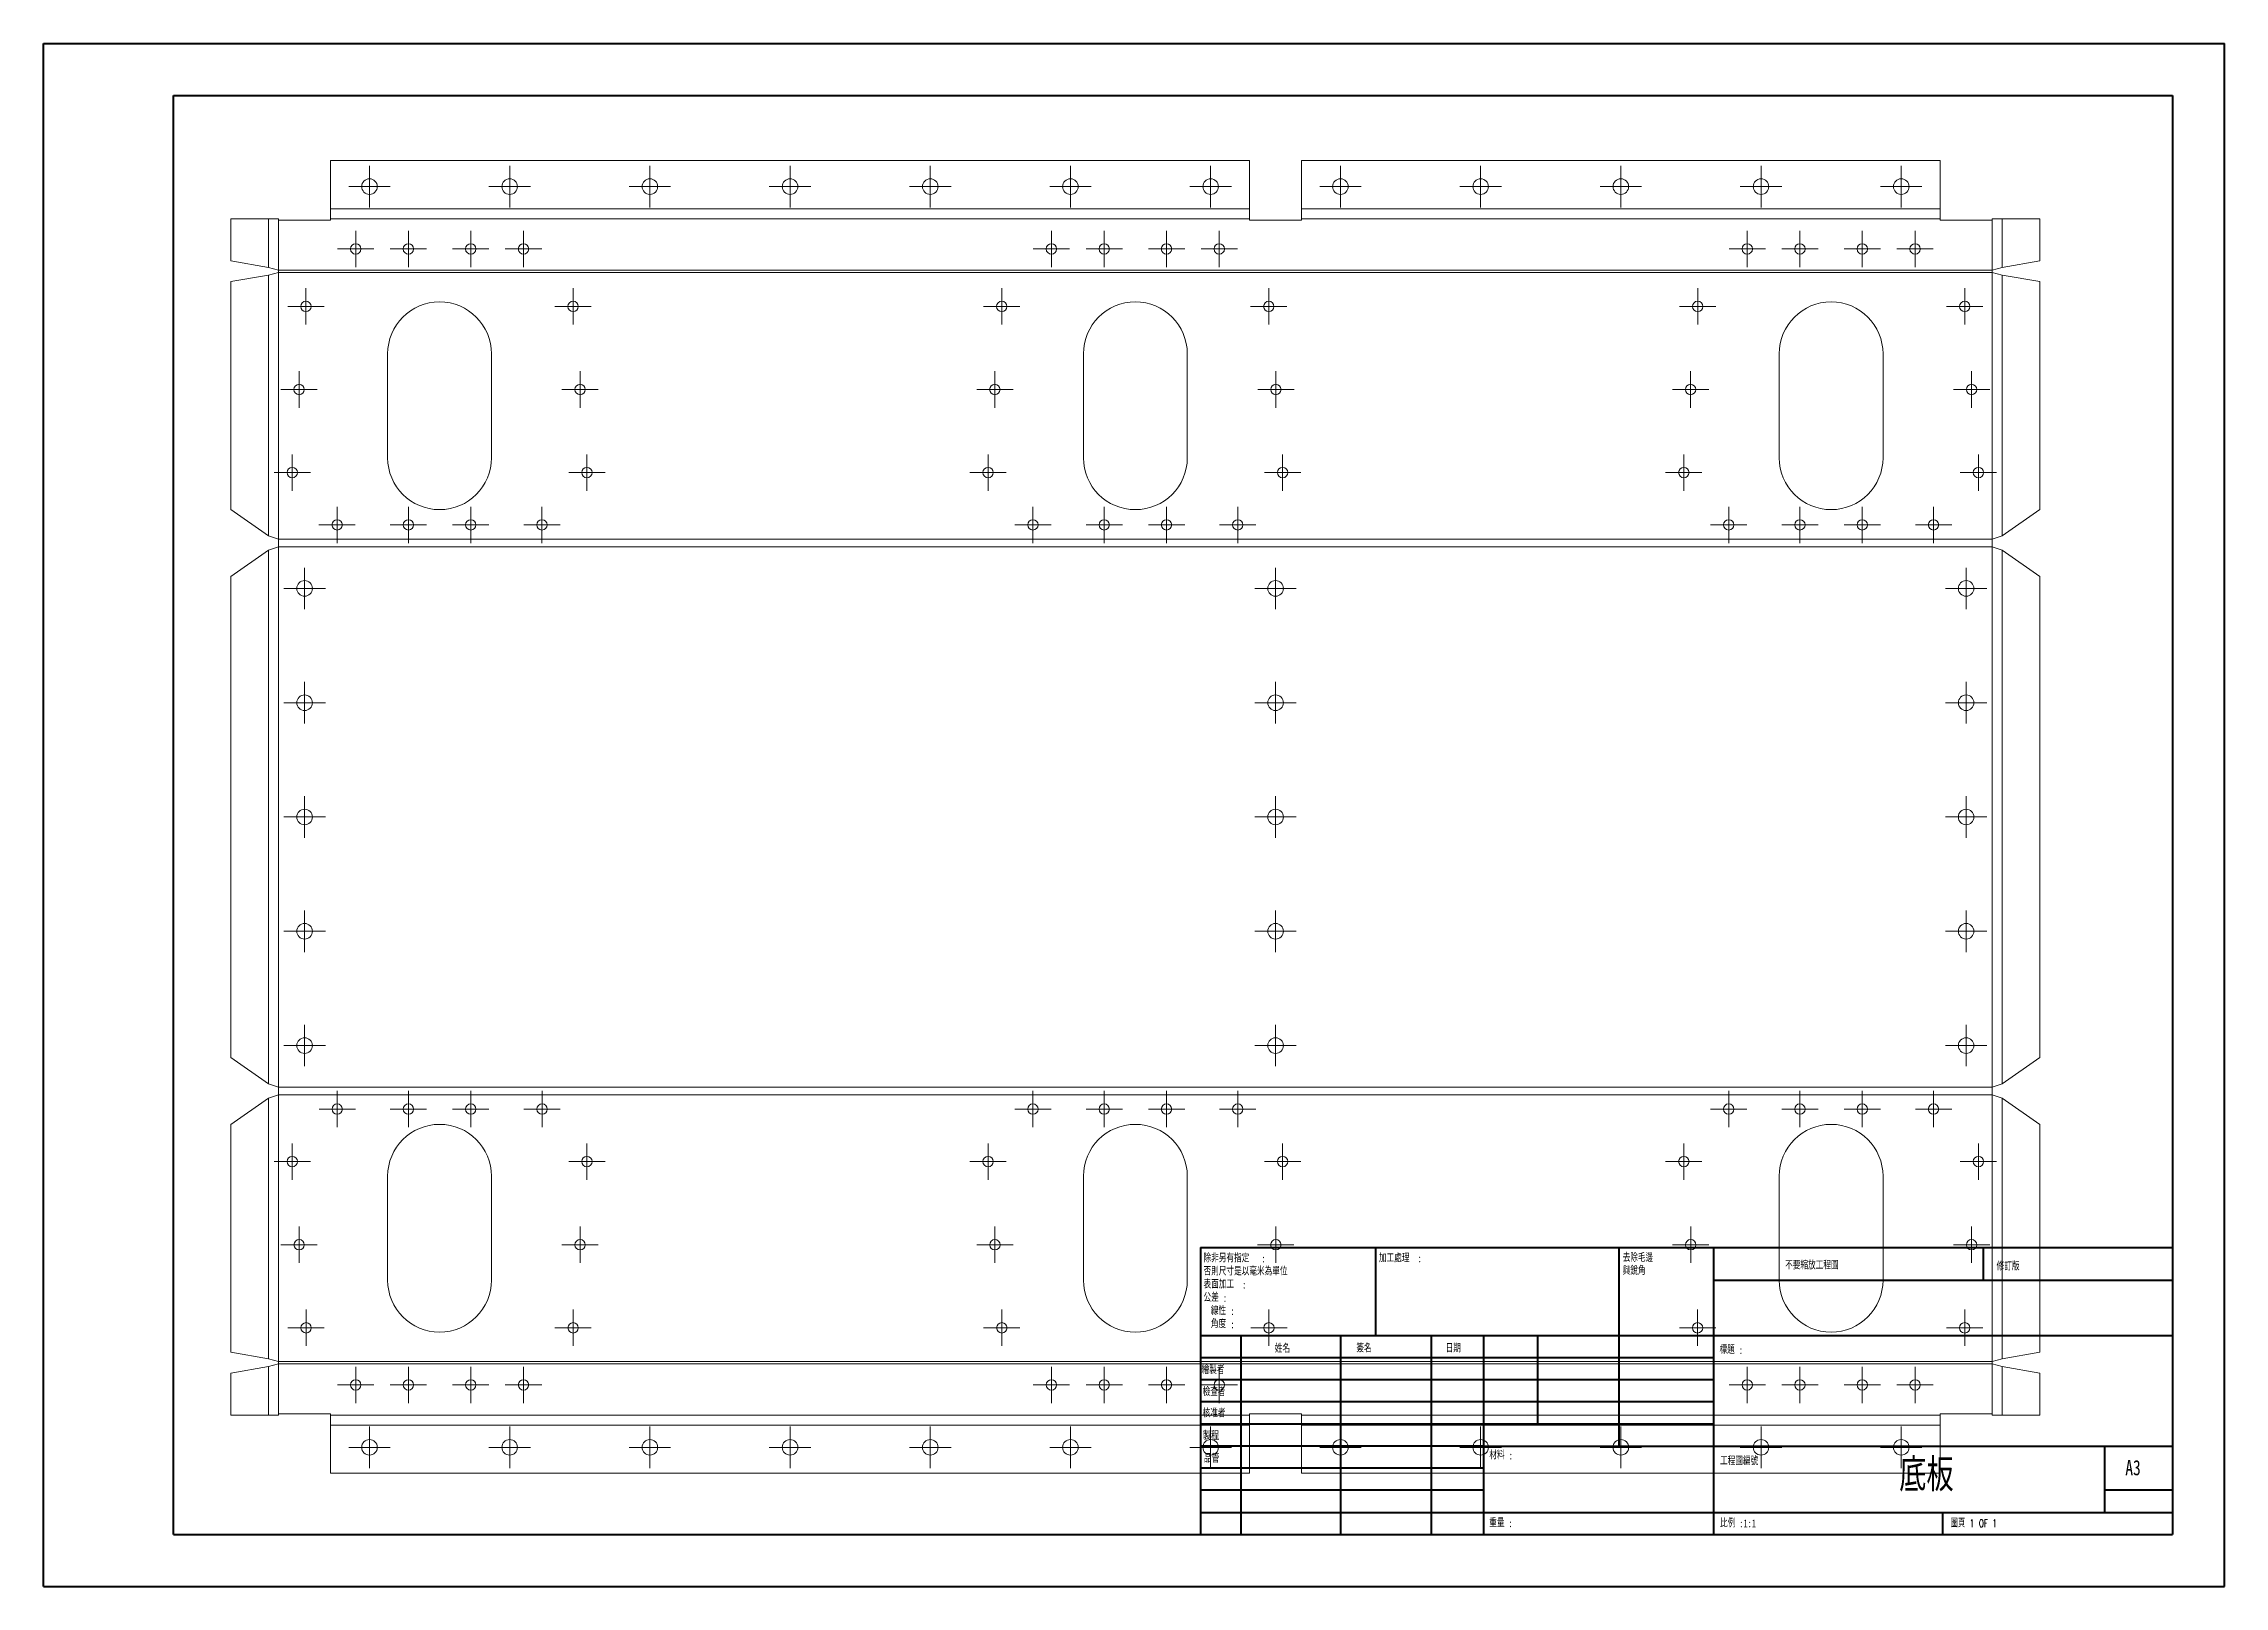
# Model space of a CAD drawing. Header units: millimetres. Extents: x 0 to 420, y 0 to 297.
import ezdxf

# ---------------------------------------------------------------- set-up
doc = ezdxf.new("R2010")
doc.units = ezdxf.units.MM
doc.styles.add('SLDTEXTSTYLE0', font='TXT', dxfattribs={"width": 0.75, "bigfont": 'bigfont'})
doc.styles.add('SLDTEXTSTYLE1', font='TXT', dxfattribs={"width": 0.7, "bigfont": 'bigfont'})
doc.styles.add('SLDTEXTSTYLE2', font='TXT', dxfattribs={"width": 0.75})
doc.styles.add('SLDTEXTSTYLE3', font='TXT', dxfattribs={"width": 0.666667, "bigfont": 'bigfont'})

msp = doc.modelspace()

# ---------------------------------------------------------------- texts
at = {"color": 7, "linetype": 'Continuous', "lineweight": 0}
for s, insert, char_height, attachment_point, style in [('\\M+19573\\M+19776\\M+18F6B\\M+195FA\\M+18D48\\M+192F6\\M+19AA4', (335.49, 62.75), 1.5, 1, 'SLDTEXTSTYLE1'), ('\\M+18F43\\M+192F9\\M+194C5', (376.21, 62.55), 1.5, 1, 'SLDTEXTSTYLE1'), ('\\M+190A9\\M+196BC', (237.2, 46.72), 1.5, 1, 'SLDTEXTSTYLE1'), ('\\M+1E2D3\\M+196BC', (252.91, 46.78), 1.5, 1, 'SLDTEXTSTYLE1'), ('\\M+193FA\\M+18AFA', (270.09, 46.79), 1.5, 1, 'SLDTEXTSTYLE1'), ('\\M+1E389\\M+190BB\\M+18ED2', (223.09, 42.64), 1.5, 1, 'SLDTEXTSTYLE1'), ('\\M+19EFB查\\M+18ED2', (223.29, 38.37), 1.5, 1, 'SLDTEXTSTYLE1'), ('\\M+18A6A\\M+18F79\\M+18ED2', (223.28, 34.28), 1.5, 1, 'SLDTEXTSTYLE1'), ('\\M+190BB\\M+192F6', (223.33, 29.95), 1.5, 1, 'SLDTEXTSTYLE0'), ('\\M+19569\\M+18AC7', (223.55, 25.56), 1.5, 1, 'SLDTEXTSTYLE1'), ('\\M+18D48\\M+192F6\\M+19AA4\\M+195D2\\M+1E56A', (322.95, 25.08), 1.5, 1, 'SLDTEXTSTYLE1'), ('\\M+192EA\\M+194C2', (362.7, 24.85), 6.35, 2, 'SLDTEXTSTYLE0'), ('A3', (401, 24.52), 2.91, 1, 'SLDTEXTSTYLE2'), ('\\M+19AA4\\M+195C5 1 OF 1', (367.36, 13.11), 1.5, 1, 'SLDTEXTSTYLE3')]:
    msp.add_mtext(s, dxfattribs=dict(at, insert=insert, char_height=char_height, attachment_point=attachment_point, style=style))

# ---------------------------------------------------------------- blocks, each defined once
blk = doc.blocks.new('SW_NOTE_0')
at = {"color": 0, "linetype": 'Continuous', "lineweight": 0, "attachment_point": 1}
for s, insert, char_height, style in [('\\M+18F64\\M+197CA', (0, 1.93), 1.4986, 'SLDTEXTSTYLE1'), (':', (3.7, 1.89), 1.5, 'SLDTEXTSTYLE2')]:
    blk.add_mtext(s, dxfattribs=dict(at, insert=insert, char_height=char_height, style=style))
blk = doc.blocks.new('SW_NOTE_1')
at = {"color": 0, "linetype": 'Continuous', "lineweight": 0, "char_height": 1.5, "attachment_point": 1}
for s, insert, style in [('\\M+194E4\\M+197E1', (0, 1.93), 'SLDTEXTSTYLE1'), (':1:1', (3.7, 1.89), 'SLDTEXTSTYLE2')]:
    blk.add_mtext(s, dxfattribs=dict(at, insert=insert, style=style))
blk = doc.blocks.new('SW_NOTE_2')
at = {"color": 0, "linetype": 'Continuous', "lineweight": 0, "char_height": 1.5, "attachment_point": 1}
for s, insert, style in [('\\M+19557\\M+191E8', (0, 1.93), 'SLDTEXTSTYLE1'), (':', (3.73, 1.89), 'SLDTEXTSTYLE2')]:
    blk.add_mtext(s, dxfattribs=dict(at, insert=insert, style=style))
blk = doc.blocks.new('SW_NOTE_3')
at = {"color": 0, "linetype": 'Continuous', "lineweight": 0, "char_height": 1.5, "attachment_point": 1}
for s, insert, style in [('\\M+18DDE\\M+197BF', (0, 1.93), 'SLDTEXTSTYLE1'), (':', (3.73, 1.89), 'SLDTEXTSTYLE2')]:
    blk.add_mtext(s, dxfattribs=dict(at, insert=insert, style=style))
blk = doc.blocks.new('SW_NOTE_4')
at = {"color": 0, "linetype": 'Continuous', "lineweight": 0, "char_height": 1.5, "attachment_point": 1, "style": 'SLDTEXTSTYLE1'}
for s, insert in [('\\M+18B8E\\M+18F9C\\M+196D1\\M+1E7B2', (0, 1.93)), ('\\M+1E46F銳\\M+18A70', (0, -0.57))]:
    blk.add_mtext(s, dxfattribs=dict(at, insert=insert))
blk = doc.blocks.new('SW_NOTE_5')
at = {"color": 0, "linetype": 'Continuous', "lineweight": 0, "char_height": 1.5, "attachment_point": 1}
for s, insert, style in [('\\M+189C1\\M+18D48\\M+1997C\\M+1979D', (0, 1.93), 'SLDTEXTSTYLE1'), (':', (7.45, 1.89), 'SLDTEXTSTYLE2')]:
    blk.add_mtext(s, dxfattribs=dict(at, insert=insert, style=style))
blk = doc.blocks.new('SW_NOTE_6')
at = {"color": 0, "linetype": 'Continuous', "lineweight": 0, "char_height": 1.5, "attachment_point": 1}
for s, insert, style in [('\\M+18F9C\\M+194F1另\\M+1974C\\M+18E77\\M+192E8', (0, 1.93), 'SLDTEXTSTYLE1'), (':', (11.14, 1.89), 'SLDTEXTSTYLE2'), ('\\M+1955C\\M+196CA\\M+189C1\\M+18D48', (0, -3.11), 'SLDTEXTSTYLE1'), ('\\M+194DB\\M+191A5\\M+18EDA\\M+190A1\\M+190A5\\M+188C8\\M+19F7C\\M+195C4\\M+188D7\\M+19A64\\M+188CA', (0, -0.61), 'SLDTEXTSTYLE1'), (':', (7.44, -3.15), 'SLDTEXTSTYLE2'), ('\\M+18CF6\\M+18DB7', (0, -5.65), 'SLDTEXTSTYLE1'), ('\\M+190FC\\M+190AB', (1.41, -8.2), 'SLDTEXTSTYLE1'), (':', (3.73, -5.7), 'SLDTEXTSTYLE2'), ('\\M+18A70\\M+19378', (1.41, -10.74), 'SLDTEXTSTYLE1'), (':', (5.17, -10.79), 'SLDTEXTSTYLE2'), (':', (5.19, -8.24), 'SLDTEXTSTYLE2')]:
    blk.add_mtext(s, dxfattribs=dict(at, insert=insert, style=style))
blk = doc.blocks.new('SW_CENTERMARKSYMBOL_0')
at = {"color": 0, "linetype": 'Continuous', "lineweight": 0}
for p, q in [((-2.5, 0), (-4, 0)), ((0, 0), (-2.5, 0)), ((0, 2.5), (0, 4)), ((0, 0), (0, 2.5)), ((0, 0), (0, -2.5)), ((0, 0), (2.5, 0)), ((2.5, 0), (4, 0)), ((0, -2.5), (0, -4))]:
    blk.add_line(p, q, dxfattribs=at)
blk = doc.blocks.new('SW_CENTERMARKSYMBOL_1')
at = {"color": 0, "linetype": 'Continuous', "lineweight": 0}
for p, q in [((-2.5, 0), (-4, 0)), ((0, 0), (-2.5, 0)), ((0, 2.5), (0, 4)), ((0, 0), (0, 2.5)), ((0, 0), (0, -2.5)), ((0, 0), (2.5, 0)), ((2.5, 0), (4, 0)), ((0, -2.5), (0, -4))]:
    blk.add_line(p, q, dxfattribs=at)
blk = doc.blocks.new('SW_CENTERMARKSYMBOL_2')
at = {"color": 0, "linetype": 'Continuous', "lineweight": 0}
for p, q in [((-2.5, 0), (-4, 0)), ((0, 0), (-2.5, 0)), ((0, 2.5), (0, 4)), ((0, 0), (0, 2.5)), ((0, 0), (0, -2.5)), ((0, 0), (2.5, 0)), ((2.5, 0), (4, 0)), ((0, -2.5), (0, -4))]:
    blk.add_line(p, q, dxfattribs=at)
blk = doc.blocks.new('SW_CENTERMARKSYMBOL_3')
at = {"color": 0, "linetype": 'Continuous', "lineweight": 0}
for p, q in [((-2.5, 0), (-4, 0)), ((0, 0), (-2.5, 0)), ((0, 2.5), (0, 4)), ((0, 0), (0, 2.5)), ((0, 0), (0, -2.5)), ((0, 0), (2.5, 0)), ((2.5, 0), (4, 0)), ((0, -2.5), (0, -4))]:
    blk.add_line(p, q, dxfattribs=at)
blk = doc.blocks.new('SW_CENTERMARKSYMBOL_4')
at = {"color": 0, "linetype": 'Continuous', "lineweight": 0}
for p, q in [((-2.5, 0), (-4, 0)), ((0, 0), (-2.5, 0)), ((0, 2.5), (0, 4)), ((0, 0), (0, 2.5)), ((0, 0), (0, -2.5)), ((0, 0), (2.5, 0)), ((2.5, 0), (4, 0)), ((0, -2.5), (0, -4))]:
    blk.add_line(p, q, dxfattribs=at)
blk = doc.blocks.new('SW_CENTERMARKSYMBOL_5')
at = {"color": 0, "linetype": 'Continuous', "lineweight": 0}
for p, q in [((-2.5, 0), (-4, 0)), ((0, 0), (-2.5, 0)), ((0, 2.5), (0, 4)), ((0, 0), (0, 2.5)), ((0, 0), (0, -2.5)), ((0, 0), (2.5, 0)), ((2.5, 0), (4, 0)), ((0, -2.5), (0, -4))]:
    blk.add_line(p, q, dxfattribs=at)
blk = doc.blocks.new('SW_CENTERMARKSYMBOL_6')
at = {"color": 0, "linetype": 'Continuous', "lineweight": 0}
for p, q in [((-2.5, 0), (-4, 0)), ((0, 0), (-2.5, 0)), ((0, 2.5), (0, 4)), ((0, 0), (0, 2.5)), ((0, 0), (0, -2.5)), ((0, 0), (2.5, 0)), ((2.5, 0), (4, 0)), ((0, -2.5), (0, -4))]:
    blk.add_line(p, q, dxfattribs=at)
blk = doc.blocks.new('SW_CENTERMARKSYMBOL_7')
at = {"color": 0, "linetype": 'Continuous', "lineweight": 0}
for p, q in [((-2.5, 0), (-4, 0)), ((0, 0), (-2.5, 0)), ((0, 2.5), (0, 4)), ((0, 0), (0, 2.5)), ((0, 0), (0, -2.5)), ((0, 0), (2.5, 0)), ((2.5, 0), (4, 0)), ((0, -2.5), (0, -4))]:
    blk.add_line(p, q, dxfattribs=at)
blk = doc.blocks.new('SW_CENTERMARKSYMBOL_8')
at = {"color": 0, "linetype": 'Continuous', "lineweight": 0}
for p, q in [((-2.5, 0), (-4, 0)), ((0, 0), (-2.5, 0)), ((0, 2.5), (0, 4)), ((0, 0), (0, 2.5)), ((0, 0), (0, -2.5)), ((0, 0), (2.5, 0)), ((2.5, 0), (4, 0)), ((0, -2.5), (0, -4))]:
    blk.add_line(p, q, dxfattribs=at)
blk = doc.blocks.new('SW_CENTERMARKSYMBOL_9')
at = {"color": 0, "linetype": 'Continuous', "lineweight": 0}
for p, q in [((-2.5, 0), (-4, 0)), ((0, 0), (-2.5, 0)), ((0, 2.5), (0, 4)), ((0, 0), (0, 2.5)), ((0, 0), (0, -2.5)), ((0, 0), (2.5, 0)), ((2.5, 0), (4, 0)), ((0, -2.5), (0, -4))]:
    blk.add_line(p, q, dxfattribs=at)
blk = doc.blocks.new('SW_CENTERMARKSYMBOL_10')
at = {"color": 0, "linetype": 'Continuous', "lineweight": 0}
for p, q in [((-2.5, 0), (-4, 0)), ((0, 0), (-2.5, 0)), ((0, 2.5), (0, 4)), ((0, 0), (0, 2.5)), ((0, 0), (0, -2.5)), ((0, 0), (2.5, 0)), ((2.5, 0), (4, 0)), ((0, -2.5), (0, -4))]:
    blk.add_line(p, q, dxfattribs=at)
blk = doc.blocks.new('SW_CENTERMARKSYMBOL_11')
at = {"color": 0, "linetype": 'Continuous', "lineweight": 0}
for p, q in [((-2.5, 0), (-4, 0)), ((0, 0), (-2.5, 0)), ((0, 2.5), (0, 4)), ((0, 0), (0, 2.5)), ((0, 0), (0, -2.5)), ((0, 0), (2.5, 0)), ((2.5, 0), (4, 0)), ((0, -2.5), (0, -4))]:
    blk.add_line(p, q, dxfattribs=at)
blk = doc.blocks.new('SW_CENTERMARKSYMBOL_12')
at = {"color": 0, "linetype": 'Continuous', "lineweight": 0}
for p, q in [((-2.5, 0), (-4, 0)), ((0, 0), (-2.5, 0)), ((0, 2.5), (0, 4)), ((0, 0), (0, 2.5)), ((0, 0), (0, -2.5)), ((0, 0), (2.5, 0)), ((2.5, 0), (4, 0)), ((0, -2.5), (0, -4))]:
    blk.add_line(p, q, dxfattribs=at)
blk = doc.blocks.new('SW_CENTERMARKSYMBOL_13')
at = {"color": 0, "linetype": 'Continuous', "lineweight": 0}
for p, q in [((-2.5, 0), (-4, 0)), ((0, 0), (-2.5, 0)), ((0, 2.5), (0, 4)), ((0, 0), (0, 2.5)), ((0, 0), (0, -2.5)), ((0, 0), (2.5, 0)), ((2.5, 0), (4, 0)), ((0, -2.5), (0, -4))]:
    blk.add_line(p, q, dxfattribs=at)
blk = doc.blocks.new('SW_CENTERMARKSYMBOL_14')
at = {"color": 0, "linetype": 'Continuous', "lineweight": 0}
for p, q in [((-2.5, 0), (-4, 0)), ((0, 0), (-2.5, 0)), ((0, 2.5), (0, 4)), ((0, 0), (0, 2.5)), ((0, 0), (0, -2.5)), ((0, 0), (2.5, 0)), ((2.5, 0), (4, 0)), ((0, -2.5), (0, -4))]:
    blk.add_line(p, q, dxfattribs=at)
blk = doc.blocks.new('SW_CENTERMARKSYMBOL_15')
at = {"color": 0, "linetype": 'Continuous', "lineweight": 0}
for p, q in [((-2.5, 0), (-3.5, 0)), ((0, 0), (-2.5, 0)), ((0, 2.5), (0, 3.5)), ((0, 0), (0, 2.5)), ((0, 0), (0, -2.5)), ((0, 0), (2.5, 0)), ((2.5, 0), (3.5, 0)), ((0, -2.5), (0, -3.5))]:
    blk.add_line(p, q, dxfattribs=at)
blk = doc.blocks.new('SW_CENTERMARKSYMBOL_16')
at = {"color": 0, "linetype": 'Continuous', "lineweight": 0}
for p, q in [((-2.5, 0), (-3.5, 0)), ((0, 0), (-2.5, 0)), ((0, 2.5), (0, 3.5)), ((0, 0), (0, 2.5)), ((0, 0), (0, -2.5)), ((0, 0), (2.5, 0)), ((2.5, 0), (3.5, 0)), ((0, -2.5), (0, -3.5))]:
    blk.add_line(p, q, dxfattribs=at)
blk = doc.blocks.new('SW_CENTERMARKSYMBOL_17')
at = {"color": 0, "linetype": 'Continuous', "lineweight": 0}
for p, q in [((-2.5, 0), (-3.5, 0)), ((0, 0), (-2.5, 0)), ((0, 2.5), (0, 3.5)), ((0, 0), (0, 2.5)), ((0, 0), (0, -2.5)), ((0, 0), (2.5, 0)), ((2.5, 0), (3.5, 0)), ((0, -2.5), (0, -3.5))]:
    blk.add_line(p, q, dxfattribs=at)
blk = doc.blocks.new('SW_CENTERMARKSYMBOL_18')
at = {"color": 0, "linetype": 'Continuous', "lineweight": 0}
for p, q in [((-2.5, 0), (-3.5, 0)), ((0, 0), (-2.5, 0)), ((0, 2.5), (0, 3.5)), ((0, 0), (0, 2.5)), ((0, 0), (0, -2.5)), ((0, 0), (2.5, 0)), ((2.5, 0), (3.5, 0)), ((0, -2.5), (0, -3.5))]:
    blk.add_line(p, q, dxfattribs=at)
blk = doc.blocks.new('SW_CENTERMARKSYMBOL_19')
at = {"color": 0, "linetype": 'Continuous', "lineweight": 0}
for p, q in [((-2.5, 0), (-3.5, 0)), ((0, 0), (-2.5, 0)), ((0, 2.5), (0, 3.5)), ((0, 0), (0, 2.5)), ((0, 0), (0, -2.5)), ((0, 0), (2.5, 0)), ((2.5, 0), (3.5, 0)), ((0, -2.5), (0, -3.5))]:
    blk.add_line(p, q, dxfattribs=at)
blk = doc.blocks.new('SW_CENTERMARKSYMBOL_20')
at = {"color": 0, "linetype": 'Continuous', "lineweight": 0}
for p, q in [((-2.5, 0), (-3.5, 0)), ((0, 0), (-2.5, 0)), ((0, 2.5), (0, 3.5)), ((0, 0), (0, 2.5)), ((0, 0), (0, -2.5)), ((0, 0), (2.5, 0)), ((2.5, 0), (3.5, 0)), ((0, -2.5), (0, -3.5))]:
    blk.add_line(p, q, dxfattribs=at)
blk = doc.blocks.new('SW_CENTERMARKSYMBOL_21')
at = {"color": 0, "linetype": 'Continuous', "lineweight": 0}
for p, q in [((-2.5, 0), (-3.5, 0)), ((0, 0), (-2.5, 0)), ((0, 2.5), (0, 3.5)), ((0, 0), (0, 2.5)), ((0, 0), (0, -2.5)), ((0, 0), (2.5, 0)), ((2.5, 0), (3.5, 0)), ((0, -2.5), (0, -3.5))]:
    blk.add_line(p, q, dxfattribs=at)
blk = doc.blocks.new('SW_CENTERMARKSYMBOL_22')
at = {"color": 0, "linetype": 'Continuous', "lineweight": 0}
for p, q in [((-2.5, 0), (-3.5, 0)), ((0, 0), (-2.5, 0)), ((0, 2.5), (0, 3.5)), ((0, 0), (0, 2.5)), ((0, 0), (0, -2.5)), ((0, 0), (2.5, 0)), ((2.5, 0), (3.5, 0)), ((0, -2.5), (0, -3.5))]:
    blk.add_line(p, q, dxfattribs=at)
blk = doc.blocks.new('SW_CENTERMARKSYMBOL_23')
at = {"color": 0, "linetype": 'Continuous', "lineweight": 0}
for p, q in [((-2.5, 0), (-3.5, 0)), ((0, 0), (-2.5, 0)), ((0, 2.5), (0, 3.5)), ((0, 0), (0, 2.5)), ((0, 0), (0, -2.5)), ((0, 0), (2.5, 0)), ((2.5, 0), (3.5, 0)), ((0, -2.5), (0, -3.5))]:
    blk.add_line(p, q, dxfattribs=at)
blk = doc.blocks.new('SW_CENTERMARKSYMBOL_24')
at = {"color": 0, "linetype": 'Continuous', "lineweight": 0}
for p, q in [((-2.5, 0), (-3.5, 0)), ((0, 0), (-2.5, 0)), ((0, 2.5), (0, 3.5)), ((0, 0), (0, 2.5)), ((0, 0), (0, -2.5)), ((0, 0), (2.5, 0)), ((2.5, 0), (3.5, 0)), ((0, -2.5), (0, -3.5))]:
    blk.add_line(p, q, dxfattribs=at)
blk = doc.blocks.new('SW_CENTERMARKSYMBOL_25')
at = {"color": 0, "linetype": 'Continuous', "lineweight": 0}
for p, q in [((-2.5, 0), (-3.5, 0)), ((0, 0), (-2.5, 0)), ((0, 2.5), (0, 3.5)), ((0, 0), (0, 2.5)), ((0, 0), (0, -2.5)), ((0, 0), (2.5, 0)), ((2.5, 0), (3.5, 0)), ((0, -2.5), (0, -3.5))]:
    blk.add_line(p, q, dxfattribs=at)
blk = doc.blocks.new('SW_CENTERMARKSYMBOL_26')
at = {"color": 0, "linetype": 'Continuous', "lineweight": 0}
for p, q in [((-2.5, 0), (-3.5, 0)), ((0, 0), (-2.5, 0)), ((0, 2.5), (0, 3.5)), ((0, 0), (0, 2.5)), ((0, 0), (0, -2.5)), ((0, 0), (2.5, 0)), ((2.5, 0), (3.5, 0)), ((0, -2.5), (0, -3.5))]:
    blk.add_line(p, q, dxfattribs=at)
blk = doc.blocks.new('SW_CENTERMARKSYMBOL_27')
at = {"color": 0, "linetype": 'Continuous', "lineweight": 0}
for p, q in [((-2.5, 0), (-3.5, 0)), ((0, 0), (-2.5, 0)), ((0, 2.5), (0, 3.5)), ((0, 0), (0, 2.5)), ((0, 0), (0, -2.5)), ((0, 0), (2.5, 0)), ((2.5, 0), (3.5, 0)), ((0, -2.5), (0, -3.5))]:
    blk.add_line(p, q, dxfattribs=at)
blk = doc.blocks.new('SW_CENTERMARKSYMBOL_28')
at = {"color": 0, "linetype": 'Continuous', "lineweight": 0}
for p, q in [((-2.5, 0), (-3.5, 0)), ((0, 0), (-2.5, 0)), ((0, 2.5), (0, 3.5)), ((0, 0), (0, 2.5)), ((0, 0), (0, -2.5)), ((0, 0), (2.5, 0)), ((2.5, 0), (3.5, 0)), ((0, -2.5), (0, -3.5))]:
    blk.add_line(p, q, dxfattribs=at)
blk = doc.blocks.new('SW_CENTERMARKSYMBOL_29')
at = {"color": 0, "linetype": 'Continuous', "lineweight": 0}
for p, q in [((-2.5, 0), (-3.5, 0)), ((0, 0), (-2.5, 0)), ((0, 2.5), (0, 3.5)), ((0, 0), (0, 2.5)), ((0, 0), (0, -2.5)), ((0, 0), (2.5, 0)), ((2.5, 0), (3.5, 0)), ((0, -2.5), (0, -3.5))]:
    blk.add_line(p, q, dxfattribs=at)
blk = doc.blocks.new('SW_CENTERMARKSYMBOL_30')
at = {"color": 0, "linetype": 'Continuous', "lineweight": 0}
for p, q in [((-2.5, 0), (-3.5, 0)), ((0, 0), (-2.5, 0)), ((0, 2.5), (0, 3.5)), ((0, 0), (0, 2.5)), ((0, 0), (0, -2.5)), ((0, 0), (2.5, 0)), ((2.5, 0), (3.5, 0)), ((0, -2.5), (0, -3.5))]:
    blk.add_line(p, q, dxfattribs=at)
blk = doc.blocks.new('SW_CENTERMARKSYMBOL_31')
at = {"color": 0, "linetype": 'Continuous', "lineweight": 0}
for p, q in [((-2.5, 0), (-3.5, 0)), ((0, 0), (-2.5, 0)), ((0, 2.5), (0, 3.5)), ((0, 0), (0, 2.5)), ((0, 0), (0, -2.5)), ((0, 0), (2.5, 0)), ((2.5, 0), (3.5, 0)), ((0, -2.5), (0, -3.5))]:
    blk.add_line(p, q, dxfattribs=at)
blk = doc.blocks.new('SW_CENTERMARKSYMBOL_32')
at = {"color": 0, "linetype": 'Continuous', "lineweight": 0}
for p, q in [((-2.5, 0), (-3.5, 0)), ((0, 0), (-2.5, 0)), ((0, 2.5), (0, 3.5)), ((0, 0), (0, 2.5)), ((0, 0), (0, -2.5)), ((0, 0), (2.5, 0)), ((2.5, 0), (3.5, 0)), ((0, -2.5), (0, -3.5))]:
    blk.add_line(p, q, dxfattribs=at)
blk = doc.blocks.new('SW_CENTERMARKSYMBOL_33')
at = {"color": 0, "linetype": 'Continuous', "lineweight": 0}
for p, q in [((-2.5, 0), (-3.5, 0)), ((0, 0), (-2.5, 0)), ((0, 2.5), (0, 3.5)), ((0, 0), (0, 2.5)), ((0, 0), (0, -2.5)), ((0, 0), (2.5, 0)), ((2.5, 0), (3.5, 0)), ((0, -2.5), (0, -3.5))]:
    blk.add_line(p, q, dxfattribs=at)
blk = doc.blocks.new('SW_CENTERMARKSYMBOL_34')
at = {"color": 0, "linetype": 'Continuous', "lineweight": 0}
for p, q in [((-2.5, 0), (-3.5, 0)), ((0, 0), (-2.5, 0)), ((0, 2.5), (0, 3.5)), ((0, 0), (0, 2.5)), ((0, 0), (0, -2.5)), ((0, 0), (2.5, 0)), ((2.5, 0), (3.5, 0)), ((0, -2.5), (0, -3.5))]:
    blk.add_line(p, q, dxfattribs=at)
blk = doc.blocks.new('SW_CENTERMARKSYMBOL_35')
at = {"color": 0, "linetype": 'Continuous', "lineweight": 0}
for p, q in [((-2.5, 0), (-3.5, 0)), ((0, 0), (-2.5, 0)), ((0, 2.5), (0, 3.5)), ((0, 0), (0, 2.5)), ((0, 0), (0, -2.5)), ((0, 0), (2.5, 0)), ((2.5, 0), (3.5, 0)), ((0, -2.5), (0, -3.5))]:
    blk.add_line(p, q, dxfattribs=at)
blk = doc.blocks.new('SW_CENTERMARKSYMBOL_36')
at = {"color": 0, "linetype": 'Continuous', "lineweight": 0}
for p, q in [((-2.5, 0), (-3.5, 0)), ((0, 0), (-2.5, 0)), ((0, 2.5), (0, 3.5)), ((0, 0), (0, 2.5)), ((0, 0), (0, -2.5)), ((0, 0), (2.5, 0)), ((2.5, 0), (3.5, 0)), ((0, -2.5), (0, -3.5))]:
    blk.add_line(p, q, dxfattribs=at)
blk = doc.blocks.new('SW_CENTERMARKSYMBOL_37')
at = {"color": 0, "linetype": 'Continuous', "lineweight": 0}
for p, q in [((-2.5, 0), (-3.5, 0)), ((0, 0), (-2.5, 0)), ((0, 2.5), (0, 3.5)), ((0, 0), (0, 2.5)), ((0, 0), (0, -2.5)), ((0, 0), (2.5, 0)), ((2.5, 0), (3.5, 0)), ((0, -2.5), (0, -3.5))]:
    blk.add_line(p, q, dxfattribs=at)
blk = doc.blocks.new('SW_CENTERMARKSYMBOL_38')
at = {"color": 0, "linetype": 'Continuous', "lineweight": 0}
for p, q in [((-2.5, 0), (-3.5, 0)), ((0, 0), (-2.5, 0)), ((0, 2.5), (0, 3.5)), ((0, 0), (0, 2.5)), ((0, 0), (0, -2.5)), ((0, 0), (2.5, 0)), ((2.5, 0), (3.5, 0)), ((0, -2.5), (0, -3.5))]:
    blk.add_line(p, q, dxfattribs=at)
blk = doc.blocks.new('SW_CENTERMARKSYMBOL_39')
at = {"color": 0, "linetype": 'Continuous', "lineweight": 0}
for p, q in [((-2.5, 0), (-3.5, 0)), ((0, 0), (-2.5, 0)), ((0, 2.5), (0, 3.5)), ((0, 0), (0, 2.5)), ((0, 0), (0, -2.5)), ((0, 0), (2.5, 0)), ((2.5, 0), (3.5, 0)), ((0, -2.5), (0, -3.5))]:
    blk.add_line(p, q, dxfattribs=at)
blk = doc.blocks.new('SW_CENTERMARKSYMBOL_40')
at = {"color": 0, "linetype": 'Continuous', "lineweight": 0}
for p, q in [((-2.5, 0), (-3.5, 0)), ((0, 0), (-2.5, 0)), ((0, 2.5), (0, 3.5)), ((0, 0), (0, 2.5)), ((0, 0), (0, -2.5)), ((0, 0), (2.5, 0)), ((2.5, 0), (3.5, 0)), ((0, -2.5), (0, -3.5))]:
    blk.add_line(p, q, dxfattribs=at)
blk = doc.blocks.new('SW_CENTERMARKSYMBOL_41')
at = {"color": 0, "linetype": 'Continuous', "lineweight": 0}
for p, q in [((-2.5, 0), (-3.5, 0)), ((0, 0), (-2.5, 0)), ((0, 2.5), (0, 3.5)), ((0, 0), (0, 2.5)), ((0, 0), (0, -2.5)), ((0, 0), (2.5, 0)), ((2.5, 0), (3.5, 0)), ((0, -2.5), (0, -3.5))]:
    blk.add_line(p, q, dxfattribs=at)
blk = doc.blocks.new('SW_CENTERMARKSYMBOL_42')
at = {"color": 0, "linetype": 'Continuous', "lineweight": 0}
for p, q in [((-2.5, 0), (-3.5, 0)), ((0, 0), (-2.5, 0)), ((0, 2.5), (0, 3.5)), ((0, 0), (0, 2.5)), ((0, 0), (0, -2.5)), ((0, 0), (2.5, 0)), ((2.5, 0), (3.5, 0)), ((0, -2.5), (0, -3.5))]:
    blk.add_line(p, q, dxfattribs=at)
blk = doc.blocks.new('SW_CENTERMARKSYMBOL_43')
at = {"color": 0, "linetype": 'Continuous', "lineweight": 0}
for p, q in [((-2.5, 0), (-3.5, 0)), ((0, 0), (-2.5, 0)), ((0, 2.5), (0, 3.5)), ((0, 0), (0, 2.5)), ((0, 0), (0, -2.5)), ((0, 0), (2.5, 0)), ((2.5, 0), (3.5, 0)), ((0, -2.5), (0, -3.5))]:
    blk.add_line(p, q, dxfattribs=at)
blk = doc.blocks.new('SW_CENTERMARKSYMBOL_44')
at = {"color": 0, "linetype": 'Continuous', "lineweight": 0}
for p, q in [((-2.5, 0), (-3.5, 0)), ((0, 0), (-2.5, 0)), ((0, 2.5), (0, 3.5)), ((0, 0), (0, 2.5)), ((0, 0), (0, -2.5)), ((0, 0), (2.5, 0)), ((2.5, 0), (3.5, 0)), ((0, -2.5), (0, -3.5))]:
    blk.add_line(p, q, dxfattribs=at)
blk = doc.blocks.new('SW_CENTERMARKSYMBOL_45')
at = {"color": 0, "linetype": 'Continuous', "lineweight": 0}
for p, q in [((-2.5, 0), (-3.5, 0)), ((0, 0), (-2.5, 0)), ((0, 2.5), (0, 3.5)), ((0, 0), (0, 2.5)), ((0, 0), (0, -2.5)), ((0, 0), (2.5, 0)), ((2.5, 0), (3.5, 0)), ((0, -2.5), (0, -3.5))]:
    blk.add_line(p, q, dxfattribs=at)
blk = doc.blocks.new('SW_CENTERMARKSYMBOL_46')
at = {"color": 0, "linetype": 'Continuous', "lineweight": 0}
for p, q in [((-2.5, 0), (-3.5, 0)), ((0, 0), (-2.5, 0)), ((0, 2.5), (0, 3.5)), ((0, 0), (0, 2.5)), ((0, 0), (0, -2.5)), ((0, 0), (2.5, 0)), ((2.5, 0), (3.5, 0)), ((0, -2.5), (0, -3.5))]:
    blk.add_line(p, q, dxfattribs=at)
blk = doc.blocks.new('SW_CENTERMARKSYMBOL_47')
at = {"color": 0, "linetype": 'Continuous', "lineweight": 0}
for p, q in [((-2.5, 0), (-3.5, 0)), ((0, 0), (-2.5, 0)), ((0, 2.5), (0, 3.5)), ((0, 0), (0, 2.5)), ((0, 0), (0, -2.5)), ((0, 0), (2.5, 0)), ((2.5, 0), (3.5, 0)), ((0, -2.5), (0, -3.5))]:
    blk.add_line(p, q, dxfattribs=at)
blk = doc.blocks.new('SW_CENTERMARKSYMBOL_48')
at = {"color": 0, "linetype": 'Continuous', "lineweight": 0}
for p, q in [((-2.5, 0), (-3.5, 0)), ((0, 0), (-2.5, 0)), ((0, 2.5), (0, 3.5)), ((0, 0), (0, 2.5)), ((0, 0), (0, -2.5)), ((0, 0), (2.5, 0)), ((2.5, 0), (3.5, 0)), ((0, -2.5), (0, -3.5))]:
    blk.add_line(p, q, dxfattribs=at)
blk = doc.blocks.new('SW_CENTERMARKSYMBOL_49')
at = {"color": 0, "linetype": 'Continuous', "lineweight": 0}
for p, q in [((-2.5, 0), (-3.5, 0)), ((0, 0), (-2.5, 0)), ((0, 2.5), (0, 3.5)), ((0, 0), (0, 2.5)), ((0, 0), (0, -2.5)), ((0, 0), (2.5, 0)), ((2.5, 0), (3.5, 0)), ((0, -2.5), (0, -3.5))]:
    blk.add_line(p, q, dxfattribs=at)
blk = doc.blocks.new('SW_CENTERMARKSYMBOL_50')
at = {"color": 0, "linetype": 'Continuous', "lineweight": 0}
for p, q in [((-2.5, 0), (-3.5, 0)), ((0, 0), (-2.5, 0)), ((0, 2.5), (0, 3.5)), ((0, 0), (0, 2.5)), ((0, 0), (0, -2.5)), ((0, 0), (2.5, 0)), ((2.5, 0), (3.5, 0)), ((0, -2.5), (0, -3.5))]:
    blk.add_line(p, q, dxfattribs=at)
blk = doc.blocks.new('SW_CENTERMARKSYMBOL_51')
at = {"color": 0, "linetype": 'Continuous', "lineweight": 0}
for p, q in [((-2.5, 0), (-3.5, 0)), ((0, 0), (-2.5, 0)), ((0, 2.5), (0, 3.5)), ((0, 0), (0, 2.5)), ((0, 0), (0, -2.5)), ((0, 0), (2.5, 0)), ((2.5, 0), (3.5, 0)), ((0, -2.5), (0, -3.5))]:
    blk.add_line(p, q, dxfattribs=at)
blk = doc.blocks.new('SW_CENTERMARKSYMBOL_52')
at = {"color": 0, "linetype": 'Continuous', "lineweight": 0}
for p, q in [((-2.5, 0), (-3.5, 0)), ((0, 0), (-2.5, 0)), ((0, 2.5), (0, 3.5)), ((0, 0), (0, 2.5)), ((0, 0), (0, -2.5)), ((0, 0), (2.5, 0)), ((2.5, 0), (3.5, 0)), ((0, -2.5), (0, -3.5))]:
    blk.add_line(p, q, dxfattribs=at)
blk = doc.blocks.new('SW_CENTERMARKSYMBOL_53')
at = {"color": 0, "linetype": 'Continuous', "lineweight": 0}
for p, q in [((-2.5, 0), (-3.5, 0)), ((0, 0), (-2.5, 0)), ((0, 2.5), (0, 3.5)), ((0, 0), (0, 2.5)), ((0, 0), (0, -2.5)), ((0, 0), (2.5, 0)), ((2.5, 0), (3.5, 0)), ((0, -2.5), (0, -3.5))]:
    blk.add_line(p, q, dxfattribs=at)
blk = doc.blocks.new('SW_CENTERMARKSYMBOL_54')
at = {"color": 0, "linetype": 'Continuous', "lineweight": 0}
for p, q in [((-2.5, 0), (-3.5, 0)), ((0, 0), (-2.5, 0)), ((0, 2.5), (0, 3.5)), ((0, 0), (0, 2.5)), ((0, 0), (0, -2.5)), ((0, 0), (2.5, 0)), ((2.5, 0), (3.5, 0)), ((0, -2.5), (0, -3.5))]:
    blk.add_line(p, q, dxfattribs=at)
blk = doc.blocks.new('SW_CENTERMARKSYMBOL_55')
at = {"color": 0, "linetype": 'Continuous', "lineweight": 0}
for p, q in [((-2.5, 0), (-3.5, 0)), ((0, 0), (-2.5, 0)), ((0, 2.5), (0, 3.5)), ((0, 0), (0, 2.5)), ((0, 0), (0, -2.5)), ((0, 0), (2.5, 0)), ((2.5, 0), (3.5, 0)), ((0, -2.5), (0, -3.5))]:
    blk.add_line(p, q, dxfattribs=at)
blk = doc.blocks.new('SW_CENTERMARKSYMBOL_56')
at = {"color": 0, "linetype": 'Continuous', "lineweight": 0}
for p, q in [((-2.5, 0), (-3.5, 0)), ((0, 0), (-2.5, 0)), ((0, 2.5), (0, 3.5)), ((0, 0), (0, 2.5)), ((0, 0), (0, -2.5)), ((0, 0), (2.5, 0)), ((2.5, 0), (3.5, 0)), ((0, -2.5), (0, -3.5))]:
    blk.add_line(p, q, dxfattribs=at)
blk = doc.blocks.new('SW_CENTERMARKSYMBOL_57')
at = {"color": 0, "linetype": 'Continuous', "lineweight": 0}
for p, q in [((-2.5, 0), (-3.5, 0)), ((0, 0), (-2.5, 0)), ((0, 2.5), (0, 3.5)), ((0, 0), (0, 2.5)), ((0, 0), (0, -2.5)), ((0, 0), (2.5, 0)), ((2.5, 0), (3.5, 0)), ((0, -2.5), (0, -3.5))]:
    blk.add_line(p, q, dxfattribs=at)
blk = doc.blocks.new('SW_CENTERMARKSYMBOL_58')
at = {"color": 0, "linetype": 'Continuous', "lineweight": 0}
for p, q in [((-2.5, 0), (-3.5, 0)), ((0, 0), (-2.5, 0)), ((0, 2.5), (0, 3.5)), ((0, 0), (0, 2.5)), ((0, 0), (0, -2.5)), ((0, 0), (2.5, 0)), ((2.5, 0), (3.5, 0)), ((0, -2.5), (0, -3.5))]:
    blk.add_line(p, q, dxfattribs=at)
blk = doc.blocks.new('SW_CENTERMARKSYMBOL_59')
at = {"color": 0, "linetype": 'Continuous', "lineweight": 0}
for p, q in [((-2.5, 0), (-3.5, 0)), ((0, 0), (-2.5, 0)), ((0, 2.5), (0, 3.5)), ((0, 0), (0, 2.5)), ((0, 0), (0, -2.5)), ((0, 0), (2.5, 0)), ((2.5, 0), (3.5, 0)), ((0, -2.5), (0, -3.5))]:
    blk.add_line(p, q, dxfattribs=at)
blk = doc.blocks.new('SW_CENTERMARKSYMBOL_60')
at = {"color": 0, "linetype": 'Continuous', "lineweight": 0}
for p, q in [((-2.5, 0), (-3.5, 0)), ((0, 0), (-2.5, 0)), ((0, 2.5), (0, 3.5)), ((0, 0), (0, 2.5)), ((0, 0), (0, -2.5)), ((0, 0), (2.5, 0)), ((2.5, 0), (3.5, 0)), ((0, -2.5), (0, -3.5))]:
    blk.add_line(p, q, dxfattribs=at)
blk = doc.blocks.new('SW_CENTERMARKSYMBOL_61')
at = {"color": 0, "linetype": 'Continuous', "lineweight": 0}
for p, q in [((-2.5, 0), (-3.5, 0)), ((0, 0), (-2.5, 0)), ((0, 2.5), (0, 3.5)), ((0, 0), (0, 2.5)), ((0, 0), (0, -2.5)), ((0, 0), (2.5, 0)), ((2.5, 0), (3.5, 0)), ((0, -2.5), (0, -3.5))]:
    blk.add_line(p, q, dxfattribs=at)
blk = doc.blocks.new('SW_CENTERMARKSYMBOL_62')
at = {"color": 0, "linetype": 'Continuous', "lineweight": 0}
for p, q in [((-2.5, 0), (-3.5, 0)), ((0, 0), (-2.5, 0)), ((0, 2.5), (0, 3.5)), ((0, 0), (0, 2.5)), ((0, 0), (0, -2.5)), ((0, 0), (2.5, 0)), ((2.5, 0), (3.5, 0)), ((0, -2.5), (0, -3.5))]:
    blk.add_line(p, q, dxfattribs=at)
blk = doc.blocks.new('SW_CENTERMARKSYMBOL_63')
at = {"color": 0, "linetype": 'Continuous', "lineweight": 0}
for p, q in [((-2.5, 0), (-3.5, 0)), ((0, 0), (-2.5, 0)), ((0, 2.5), (0, 3.5)), ((0, 0), (0, 2.5)), ((0, 0), (0, -2.5)), ((0, 0), (2.5, 0)), ((2.5, 0), (3.5, 0)), ((0, -2.5), (0, -3.5))]:
    blk.add_line(p, q, dxfattribs=at)
blk = doc.blocks.new('SW_CENTERMARKSYMBOL_64')
at = {"color": 0, "linetype": 'Continuous', "lineweight": 0}
for p, q in [((-2.5, 0), (-3.5, 0)), ((0, 0), (-2.5, 0)), ((0, 2.5), (0, 3.5)), ((0, 0), (0, 2.5)), ((0, 0), (0, -2.5)), ((0, 0), (2.5, 0)), ((2.5, 0), (3.5, 0)), ((0, -2.5), (0, -3.5))]:
    blk.add_line(p, q, dxfattribs=at)
blk = doc.blocks.new('SW_CENTERMARKSYMBOL_65')
at = {"color": 0, "linetype": 'Continuous', "lineweight": 0}
for p, q in [((-2.5, 0), (-3.5, 0)), ((0, 0), (-2.5, 0)), ((0, 2.5), (0, 3.5)), ((0, 0), (0, 2.5)), ((0, 0), (0, -2.5)), ((0, 0), (2.5, 0)), ((2.5, 0), (3.5, 0)), ((0, -2.5), (0, -3.5))]:
    blk.add_line(p, q, dxfattribs=at)
blk = doc.blocks.new('SW_CENTERMARKSYMBOL_66')
at = {"color": 0, "linetype": 'Continuous', "lineweight": 0}
for p, q in [((-2.5, 0), (-3.5, 0)), ((0, 0), (-2.5, 0)), ((0, 2.5), (0, 3.5)), ((0, 0), (0, 2.5)), ((0, 0), (0, -2.5)), ((0, 0), (2.5, 0)), ((2.5, 0), (3.5, 0)), ((0, -2.5), (0, -3.5))]:
    blk.add_line(p, q, dxfattribs=at)
blk = doc.blocks.new('SW_CENTERMARKSYMBOL_67')
at = {"color": 0, "linetype": 'Continuous', "lineweight": 0}
for p, q in [((-2.5, 0), (-3.5, 0)), ((0, 0), (-2.5, 0)), ((0, 2.5), (0, 3.5)), ((0, 0), (0, 2.5)), ((0, 0), (0, -2.5)), ((0, 0), (2.5, 0)), ((2.5, 0), (3.5, 0)), ((0, -2.5), (0, -3.5))]:
    blk.add_line(p, q, dxfattribs=at)
blk = doc.blocks.new('SW_CENTERMARKSYMBOL_68')
at = {"color": 0, "linetype": 'Continuous', "lineweight": 0}
for p, q in [((-2.5, 0), (-3.5, 0)), ((0, 0), (-2.5, 0)), ((0, 2.5), (0, 3.5)), ((0, 0), (0, 2.5)), ((0, 0), (0, -2.5)), ((0, 0), (2.5, 0)), ((2.5, 0), (3.5, 0)), ((0, -2.5), (0, -3.5))]:
    blk.add_line(p, q, dxfattribs=at)
blk = doc.blocks.new('SW_CENTERMARKSYMBOL_69')
at = {"color": 0, "linetype": 'Continuous', "lineweight": 0}
for p, q in [((-2.5, 0), (-3.5, 0)), ((0, 0), (-2.5, 0)), ((0, 2.5), (0, 3.5)), ((0, 0), (0, 2.5)), ((0, 0), (0, -2.5)), ((0, 0), (2.5, 0)), ((2.5, 0), (3.5, 0)), ((0, -2.5), (0, -3.5))]:
    blk.add_line(p, q, dxfattribs=at)
blk = doc.blocks.new('SW_CENTERMARKSYMBOL_70')
at = {"color": 0, "linetype": 'Continuous', "lineweight": 0}
for p, q in [((-2.5, 0), (-3.5, 0)), ((0, 0), (-2.5, 0)), ((0, 2.5), (0, 3.5)), ((0, 0), (0, 2.5)), ((0, 0), (0, -2.5)), ((0, 0), (2.5, 0)), ((2.5, 0), (3.5, 0)), ((0, -2.5), (0, -3.5))]:
    blk.add_line(p, q, dxfattribs=at)
blk = doc.blocks.new('SW_CENTERMARKSYMBOL_71')
at = {"color": 0, "linetype": 'Continuous', "lineweight": 0}
for p, q in [((-2.5, 0), (-3.5, 0)), ((0, 0), (-2.5, 0)), ((0, 2.5), (0, 3.5)), ((0, 0), (0, 2.5)), ((0, 0), (0, -2.5)), ((0, 0), (2.5, 0)), ((2.5, 0), (3.5, 0)), ((0, -2.5), (0, -3.5))]:
    blk.add_line(p, q, dxfattribs=at)
blk = doc.blocks.new('SW_CENTERMARKSYMBOL_72')
at = {"color": 0, "linetype": 'Continuous', "lineweight": 0}
for p, q in [((-2.5, 0), (-3.5, 0)), ((0, 0), (-2.5, 0)), ((0, 2.5), (0, 3.5)), ((0, 0), (0, 2.5)), ((0, 0), (0, -2.5)), ((0, 0), (2.5, 0)), ((2.5, 0), (3.5, 0)), ((0, -2.5), (0, -3.5))]:
    blk.add_line(p, q, dxfattribs=at)
blk = doc.blocks.new('SW_CENTERMARKSYMBOL_73')
at = {"color": 0, "linetype": 'Continuous', "lineweight": 0}
for p, q in [((-2.5, 0), (-3.5, 0)), ((0, 0), (-2.5, 0)), ((0, 2.5), (0, 3.5)), ((0, 0), (0, 2.5)), ((0, 0), (0, -2.5)), ((0, 0), (2.5, 0)), ((2.5, 0), (3.5, 0)), ((0, -2.5), (0, -3.5))]:
    blk.add_line(p, q, dxfattribs=at)
blk = doc.blocks.new('SW_CENTERMARKSYMBOL_74')
at = {"color": 0, "linetype": 'Continuous', "lineweight": 0}
for p, q in [((-2.5, 0), (-3.5, 0)), ((0, 0), (-2.5, 0)), ((0, 2.5), (0, 3.5)), ((0, 0), (0, 2.5)), ((0, 0), (0, -2.5)), ((0, 0), (2.5, 0)), ((2.5, 0), (3.5, 0)), ((0, -2.5), (0, -3.5))]:
    blk.add_line(p, q, dxfattribs=at)
blk = doc.blocks.new('SW_CENTERMARKSYMBOL_75')
at = {"color": 0, "linetype": 'Continuous', "lineweight": 0}
for p, q in [((-2.5, 0), (-3.5, 0)), ((0, 0), (-2.5, 0)), ((0, 2.5), (0, 3.5)), ((0, 0), (0, 2.5)), ((0, 0), (0, -2.5)), ((0, 0), (2.5, 0)), ((2.5, 0), (3.5, 0)), ((0, -2.5), (0, -3.5))]:
    blk.add_line(p, q, dxfattribs=at)
blk = doc.blocks.new('SW_CENTERMARKSYMBOL_76')
at = {"color": 0, "linetype": 'Continuous', "lineweight": 0}
for p, q in [((-2.5, 0), (-3.5, 0)), ((0, 0), (-2.5, 0)), ((0, 2.5), (0, 3.5)), ((0, 0), (0, 2.5)), ((0, 0), (0, -2.5)), ((0, 0), (2.5, 0)), ((2.5, 0), (3.5, 0)), ((0, -2.5), (0, -3.5))]:
    blk.add_line(p, q, dxfattribs=at)
blk = doc.blocks.new('SW_CENTERMARKSYMBOL_77')
at = {"color": 0, "linetype": 'Continuous', "lineweight": 0}
for p, q in [((-2.5, 0), (-3.5, 0)), ((0, 0), (-2.5, 0)), ((0, 2.5), (0, 3.5)), ((0, 0), (0, 2.5)), ((0, 0), (0, -2.5)), ((0, 0), (2.5, 0)), ((2.5, 0), (3.5, 0)), ((0, -2.5), (0, -3.5))]:
    blk.add_line(p, q, dxfattribs=at)
blk = doc.blocks.new('SW_CENTERMARKSYMBOL_78')
at = {"color": 0, "linetype": 'Continuous', "lineweight": 0}
for p, q in [((-2.5, 0), (-3.5, 0)), ((0, 0), (-2.5, 0)), ((0, 2.5), (0, 3.5)), ((0, 0), (0, 2.5)), ((0, 0), (0, -2.5)), ((0, 0), (2.5, 0)), ((2.5, 0), (3.5, 0)), ((0, -2.5), (0, -3.5))]:
    blk.add_line(p, q, dxfattribs=at)
blk = doc.blocks.new('SW_CENTERMARKSYMBOL_79')
at = {"color": 0, "linetype": 'Continuous', "lineweight": 0}
for p, q in [((-2.5, 0), (-3.5, 0)), ((0, 0), (-2.5, 0)), ((0, 2.5), (0, 3.5)), ((0, 0), (0, 2.5)), ((0, 0), (0, -2.5)), ((0, 0), (2.5, 0)), ((2.5, 0), (3.5, 0)), ((0, -2.5), (0, -3.5))]:
    blk.add_line(p, q, dxfattribs=at)
blk = doc.blocks.new('SW_CENTERMARKSYMBOL_80')
at = {"color": 0, "linetype": 'Continuous', "lineweight": 0}
for p, q in [((-2.5, 0), (-3.5, 0)), ((0, 0), (-2.5, 0)), ((0, 2.5), (0, 3.5)), ((0, 0), (0, 2.5)), ((0, 0), (0, -2.5)), ((0, 0), (2.5, 0)), ((2.5, 0), (3.5, 0)), ((0, -2.5), (0, -3.5))]:
    blk.add_line(p, q, dxfattribs=at)
blk = doc.blocks.new('SW_CENTERMARKSYMBOL_81')
at = {"color": 0, "linetype": 'Continuous', "lineweight": 0}
for p, q in [((-2.5, 0), (-3.5, 0)), ((0, 0), (-2.5, 0)), ((0, 2.5), (0, 3.5)), ((0, 0), (0, 2.5)), ((0, 0), (0, -2.5)), ((0, 0), (2.5, 0)), ((2.5, 0), (3.5, 0)), ((0, -2.5), (0, -3.5))]:
    blk.add_line(p, q, dxfattribs=at)
blk = doc.blocks.new('SW_CENTERMARKSYMBOL_82')
at = {"color": 0, "linetype": 'Continuous', "lineweight": 0}
for p, q in [((-2.5, 0), (-3.5, 0)), ((0, 0), (-2.5, 0)), ((0, 2.5), (0, 3.5)), ((0, 0), (0, 2.5)), ((0, 0), (0, -2.5)), ((0, 0), (2.5, 0)), ((2.5, 0), (3.5, 0)), ((0, -2.5), (0, -3.5))]:
    blk.add_line(p, q, dxfattribs=at)
blk = doc.blocks.new('SW_CENTERMARKSYMBOL_83')
at = {"color": 0, "linetype": 'Continuous', "lineweight": 0}
for p, q in [((-2.5, 0), (-3.5, 0)), ((0, 0), (-2.5, 0)), ((0, 2.5), (0, 3.5)), ((0, 0), (0, 2.5)), ((0, 0), (0, -2.5)), ((0, 0), (2.5, 0)), ((2.5, 0), (3.5, 0)), ((0, -2.5), (0, -3.5))]:
    blk.add_line(p, q, dxfattribs=at)
blk = doc.blocks.new('SW_CENTERMARKSYMBOL_84')
at = {"color": 0, "linetype": 'Continuous', "lineweight": 0}
for p, q in [((-2.5, 0), (-3.5, 0)), ((0, 0), (-2.5, 0)), ((0, 2.5), (0, 3.5)), ((0, 0), (0, 2.5)), ((0, 0), (0, -2.5)), ((0, 0), (2.5, 0)), ((2.5, 0), (3.5, 0)), ((0, -2.5), (0, -3.5))]:
    blk.add_line(p, q, dxfattribs=at)
blk = doc.blocks.new('SW_CENTERMARKSYMBOL_85')
at = {"color": 0, "linetype": 'Continuous', "lineweight": 0}
for p, q in [((-2.5, 0), (-3.5, 0)), ((0, 0), (-2.5, 0)), ((0, 2.5), (0, 3.5)), ((0, 0), (0, 2.5)), ((0, 0), (0, -2.5)), ((0, 0), (2.5, 0)), ((2.5, 0), (3.5, 0)), ((0, -2.5), (0, -3.5))]:
    blk.add_line(p, q, dxfattribs=at)
blk = doc.blocks.new('SW_CENTERMARKSYMBOL_86')
at = {"color": 0, "linetype": 'Continuous', "lineweight": 0}
for p, q in [((-2.5, 0), (-3.5, 0)), ((0, 0), (-2.5, 0)), ((0, 2.5), (0, 3.5)), ((0, 0), (0, 2.5)), ((0, 0), (0, -2.5)), ((0, 0), (2.5, 0)), ((2.5, 0), (3.5, 0)), ((0, -2.5), (0, -3.5))]:
    blk.add_line(p, q, dxfattribs=at)
blk = doc.blocks.new('SW_CENTERMARKSYMBOL_87')
at = {"color": 0, "linetype": 'Continuous', "lineweight": 0}
for p, q in [((-2.5, 0), (-3.5, 0)), ((0, 0), (-2.5, 0)), ((0, 2.5), (0, 3.5)), ((0, 0), (0, 2.5)), ((0, 0), (0, -2.5)), ((0, 0), (2.5, 0)), ((2.5, 0), (3.5, 0)), ((0, -2.5), (0, -3.5))]:
    blk.add_line(p, q, dxfattribs=at)
blk = doc.blocks.new('SW_CENTERMARKSYMBOL_88')
at = {"color": 0, "linetype": 'Continuous', "lineweight": 0}
for p, q in [((-2.5, 0), (-3.5, 0)), ((0, 0), (-2.5, 0)), ((0, 2.5), (0, 3.5)), ((0, 0), (0, 2.5)), ((0, 0), (0, -2.5)), ((0, 0), (2.5, 0)), ((2.5, 0), (3.5, 0)), ((0, -2.5), (0, -3.5))]:
    blk.add_line(p, q, dxfattribs=at)
blk = doc.blocks.new('SW_CENTERMARKSYMBOL_89')
at = {"color": 0, "linetype": 'Continuous', "lineweight": 0}
for p, q in [((-2.5, 0), (-3.5, 0)), ((0, 0), (-2.5, 0)), ((0, 2.5), (0, 3.5)), ((0, 0), (0, 2.5)), ((0, 0), (0, -2.5)), ((0, 0), (2.5, 0)), ((2.5, 0), (3.5, 0)), ((0, -2.5), (0, -3.5))]:
    blk.add_line(p, q, dxfattribs=at)
blk = doc.blocks.new('SW_CENTERMARKSYMBOL_90')
at = {"color": 0, "linetype": 'Continuous', "lineweight": 0}
for p, q in [((-2.5, 0), (-3.5, 0)), ((0, 0), (-2.5, 0)), ((0, 2.5), (0, 3.5)), ((0, 0), (0, 2.5)), ((0, 0), (0, -2.5)), ((0, 0), (2.5, 0)), ((2.5, 0), (3.5, 0)), ((0, -2.5), (0, -3.5))]:
    blk.add_line(p, q, dxfattribs=at)
blk = doc.blocks.new('SW_CENTERMARKSYMBOL_91')
at = {"color": 0, "linetype": 'Continuous', "lineweight": 0}
for p, q in [((-2.5, 0), (-3.5, 0)), ((0, 0), (-2.5, 0)), ((0, 2.5), (0, 3.5)), ((0, 0), (0, 2.5)), ((0, 0), (0, -2.5)), ((0, 0), (2.5, 0)), ((2.5, 0), (3.5, 0)), ((0, -2.5), (0, -3.5))]:
    blk.add_line(p, q, dxfattribs=at)
blk = doc.blocks.new('SW_CENTERMARKSYMBOL_92')
at = {"color": 0, "linetype": 'Continuous', "lineweight": 0}
for p, q in [((-2.5, 0), (-3.5, 0)), ((0, 0), (-2.5, 0)), ((0, 2.5), (0, 3.5)), ((0, 0), (0, 2.5)), ((0, 0), (0, -2.5)), ((0, 0), (2.5, 0)), ((2.5, 0), (3.5, 0)), ((0, -2.5), (0, -3.5))]:
    blk.add_line(p, q, dxfattribs=at)
blk = doc.blocks.new('SW_CENTERMARKSYMBOL_93')
at = {"color": 0, "linetype": 'Continuous', "lineweight": 0}
for p, q in [((-2.5, 0), (-3.5, 0)), ((0, 0), (-2.5, 0)), ((0, 2.5), (0, 3.5)), ((0, 0), (0, 2.5)), ((0, 0), (0, -2.5)), ((0, 0), (2.5, 0)), ((2.5, 0), (3.5, 0)), ((0, -2.5), (0, -3.5))]:
    blk.add_line(p, q, dxfattribs=at)
blk = doc.blocks.new('SW_CENTERMARKSYMBOL_94')
at = {"color": 0, "linetype": 'Continuous', "lineweight": 0}
for p, q in [((-2.5, 0), (-3.5, 0)), ((0, 0), (-2.5, 0)), ((0, 2.5), (0, 3.5)), ((0, 0), (0, 2.5)), ((0, 0), (0, -2.5)), ((0, 0), (2.5, 0)), ((2.5, 0), (3.5, 0)), ((0, -2.5), (0, -3.5))]:
    blk.add_line(p, q, dxfattribs=at)
blk = doc.blocks.new('SW_CENTERMARKSYMBOL_95')
at = {"color": 0, "linetype": 'Continuous', "lineweight": 0}
for p, q in [((-2.5, 0), (-3.5, 0)), ((0, 0), (-2.5, 0)), ((0, 2.5), (0, 3.5)), ((0, 0), (0, 2.5)), ((0, 0), (0, -2.5)), ((0, 0), (2.5, 0)), ((2.5, 0), (3.5, 0)), ((0, -2.5), (0, -3.5))]:
    blk.add_line(p, q, dxfattribs=at)
blk = doc.blocks.new('SW_CENTERMARKSYMBOL_96')
at = {"color": 0, "linetype": 'Continuous', "lineweight": 0}
for p, q in [((-2.5, 0), (-3.5, 0)), ((0, 0), (-2.5, 0)), ((0, 2.5), (0, 3.5)), ((0, 0), (0, 2.5)), ((0, 0), (0, -2.5)), ((0, 0), (2.5, 0)), ((2.5, 0), (3.5, 0)), ((0, -2.5), (0, -3.5))]:
    blk.add_line(p, q, dxfattribs=at)
blk = doc.blocks.new('SW_CENTERMARKSYMBOL_97')
at = {"color": 0, "linetype": 'Continuous', "lineweight": 0}
for p, q in [((-2.5, 0), (-3.5, 0)), ((0, 0), (-2.5, 0)), ((0, 2.5), (0, 3.5)), ((0, 0), (0, 2.5)), ((0, 0), (0, -2.5)), ((0, 0), (2.5, 0)), ((2.5, 0), (3.5, 0)), ((0, -2.5), (0, -3.5))]:
    blk.add_line(p, q, dxfattribs=at)
blk = doc.blocks.new('SW_CENTERMARKSYMBOL_98')
at = {"color": 0, "linetype": 'Continuous', "lineweight": 0}
for p, q in [((-2.5, 0), (-3.5, 0)), ((0, 0), (-2.5, 0)), ((0, 2.5), (0, 3.5)), ((0, 0), (0, 2.5)), ((0, 0), (0, -2.5)), ((0, 0), (2.5, 0)), ((2.5, 0), (3.5, 0)), ((0, -2.5), (0, -3.5))]:
    blk.add_line(p, q, dxfattribs=at)
blk = doc.blocks.new('SW_CENTERMARKSYMBOL_99')
at = {"color": 0, "linetype": 'Continuous', "lineweight": 0}
for p, q in [((-2.5, 0), (-4, 0)), ((0, 0), (-2.5, 0)), ((0, 2.5), (0, 4)), ((0, 0), (0, 2.5)), ((0, 0), (0, -2.5)), ((0, 0), (2.5, 0)), ((2.5, 0), (4, 0)), ((0, -2.5), (0, -4))]:
    blk.add_line(p, q, dxfattribs=at)
blk = doc.blocks.new('SW_CENTERMARKSYMBOL_100')
at = {"color": 0, "linetype": 'Continuous', "lineweight": 0}
for p, q in [((-2.5, 0), (-4, 0)), ((0, 0), (-2.5, 0)), ((0, 2.5), (0, 4)), ((0, 0), (0, 2.5)), ((0, 0), (0, -2.5)), ((0, 0), (2.5, 0)), ((2.5, 0), (4, 0)), ((0, -2.5), (0, -4))]:
    blk.add_line(p, q, dxfattribs=at)
blk = doc.blocks.new('SW_CENTERMARKSYMBOL_101')
at = {"color": 0, "linetype": 'Continuous', "lineweight": 0}
for p, q in [((-2.5, 0), (-4, 0)), ((0, 0), (-2.5, 0)), ((0, 2.5), (0, 4)), ((0, 0), (0, 2.5)), ((0, 0), (0, -2.5)), ((0, 0), (2.5, 0)), ((2.5, 0), (4, 0)), ((0, -2.5), (0, -4))]:
    blk.add_line(p, q, dxfattribs=at)
blk = doc.blocks.new('SW_CENTERMARKSYMBOL_102')
at = {"color": 0, "linetype": 'Continuous', "lineweight": 0}
for p, q in [((-2.5, 0), (-4, 0)), ((0, 0), (-2.5, 0)), ((0, 2.5), (0, 4)), ((0, 0), (0, 2.5)), ((0, 0), (0, -2.5)), ((0, 0), (2.5, 0)), ((2.5, 0), (4, 0)), ((0, -2.5), (0, -4))]:
    blk.add_line(p, q, dxfattribs=at)
blk = doc.blocks.new('SW_CENTERMARKSYMBOL_103')
at = {"color": 0, "linetype": 'Continuous', "lineweight": 0}
for p, q in [((-2.5, 0), (-4, 0)), ((0, 0), (-2.5, 0)), ((0, 2.5), (0, 4)), ((0, 0), (0, 2.5)), ((0, 0), (0, -2.5)), ((0, 0), (2.5, 0)), ((2.5, 0), (4, 0)), ((0, -2.5), (0, -4))]:
    blk.add_line(p, q, dxfattribs=at)
blk = doc.blocks.new('SW_CENTERMARKSYMBOL_104')
at = {"color": 0, "linetype": 'Continuous', "lineweight": 0}
for p, q in [((-2.5, 0), (-4, 0)), ((0, 0), (-2.5, 0)), ((0, 2.5), (0, 4)), ((0, 0), (0, 2.5)), ((0, 0), (0, -2.5)), ((0, 0), (2.5, 0)), ((2.5, 0), (4, 0)), ((0, -2.5), (0, -4))]:
    blk.add_line(p, q, dxfattribs=at)
blk = doc.blocks.new('SW_CENTERMARKSYMBOL_105')
at = {"color": 0, "linetype": 'Continuous', "lineweight": 0}
for p, q in [((-2.5, 0), (-4, 0)), ((0, 0), (-2.5, 0)), ((0, 2.5), (0, 4)), ((0, 0), (0, 2.5)), ((0, 0), (0, -2.5)), ((0, 0), (2.5, 0)), ((2.5, 0), (4, 0)), ((0, -2.5), (0, -4))]:
    blk.add_line(p, q, dxfattribs=at)
blk = doc.blocks.new('SW_CENTERMARKSYMBOL_106')
at = {"color": 0, "linetype": 'Continuous', "lineweight": 0}
for p, q in [((-2.5, 0), (-4, 0)), ((0, 0), (-2.5, 0)), ((0, 2.5), (0, 4)), ((0, 0), (0, 2.5)), ((0, 0), (0, -2.5)), ((0, 0), (2.5, 0)), ((2.5, 0), (4, 0)), ((0, -2.5), (0, -4))]:
    blk.add_line(p, q, dxfattribs=at)
blk = doc.blocks.new('SW_CENTERMARKSYMBOL_107')
at = {"color": 0, "linetype": 'Continuous', "lineweight": 0}
for p, q in [((-2.5, 0), (-4, 0)), ((0, 0), (-2.5, 0)), ((0, 2.5), (0, 4)), ((0, 0), (0, 2.5)), ((0, 0), (0, -2.5)), ((0, 0), (2.5, 0)), ((2.5, 0), (4, 0)), ((0, -2.5), (0, -4))]:
    blk.add_line(p, q, dxfattribs=at)
blk = doc.blocks.new('SW_CENTERMARKSYMBOL_108')
at = {"color": 0, "linetype": 'Continuous', "lineweight": 0}
for p, q in [((-2.5, 0), (-4, 0)), ((0, 0), (-2.5, 0)), ((0, 2.5), (0, 4)), ((0, 0), (0, 2.5)), ((0, 0), (0, -2.5)), ((0, 0), (2.5, 0)), ((2.5, 0), (4, 0)), ((0, -2.5), (0, -4))]:
    blk.add_line(p, q, dxfattribs=at)
blk = doc.blocks.new('SW_CENTERMARKSYMBOL_109')
at = {"color": 0, "linetype": 'Continuous', "lineweight": 0}
for p, q in [((-2.5, 0), (-4, 0)), ((0, 0), (-2.5, 0)), ((0, 2.5), (0, 4)), ((0, 0), (0, 2.5)), ((0, 0), (0, -2.5)), ((0, 0), (2.5, 0)), ((2.5, 0), (4, 0)), ((0, -2.5), (0, -4))]:
    blk.add_line(p, q, dxfattribs=at)
blk = doc.blocks.new('SW_CENTERMARKSYMBOL_110')
at = {"color": 0, "linetype": 'Continuous', "lineweight": 0}
for p, q in [((-2.5, 0), (-4, 0)), ((0, 0), (-2.5, 0)), ((0, 2.5), (0, 4)), ((0, 0), (0, 2.5)), ((0, 0), (0, -2.5)), ((0, 0), (2.5, 0)), ((2.5, 0), (4, 0)), ((0, -2.5), (0, -4))]:
    blk.add_line(p, q, dxfattribs=at)
blk = doc.blocks.new('SW_CENTERMARKSYMBOL_111')
at = {"color": 0, "linetype": 'Continuous', "lineweight": 0}
for p, q in [((-2.5, 0), (-4, 0)), ((0, 0), (-2.5, 0)), ((0, 2.5), (0, 4)), ((0, 0), (0, 2.5)), ((0, 0), (0, -2.5)), ((0, 0), (2.5, 0)), ((2.5, 0), (4, 0)), ((0, -2.5), (0, -4))]:
    blk.add_line(p, q, dxfattribs=at)
blk = doc.blocks.new('SW_CENTERMARKSYMBOL_112')
at = {"color": 0, "linetype": 'Continuous', "lineweight": 0}
for p, q in [((-2.5, 0), (-4, 0)), ((0, 0), (-2.5, 0)), ((0, 2.5), (0, 4)), ((0, 0), (0, 2.5)), ((0, 0), (0, -2.5)), ((0, 0), (2.5, 0)), ((2.5, 0), (4, 0)), ((0, -2.5), (0, -4))]:
    blk.add_line(p, q, dxfattribs=at)
blk = doc.blocks.new('SW_CENTERMARKSYMBOL_113')
at = {"color": 0, "linetype": 'Continuous', "lineweight": 0}
for p, q in [((-2.5, 0), (-4, 0)), ((0, 0), (-2.5, 0)), ((0, 2.5), (0, 4)), ((0, 0), (0, 2.5)), ((0, 0), (0, -2.5)), ((0, 0), (2.5, 0)), ((2.5, 0), (4, 0)), ((0, -2.5), (0, -4))]:
    blk.add_line(p, q, dxfattribs=at)
blk = doc.blocks.new('SW_CENTERMARKSYMBOL_114')
at = {"color": 0, "linetype": 'Continuous', "lineweight": 0}
for p, q in [((-2.5, 0), (-4, 0)), ((0, 0), (-2.5, 0)), ((0, 2.5), (0, 4)), ((0, 0), (0, 2.5)), ((0, 0), (0, -2.5)), ((0, 0), (2.5, 0)), ((2.5, 0), (4, 0)), ((0, -2.5), (0, -4))]:
    blk.add_line(p, q, dxfattribs=at)
blk = doc.blocks.new('SW_CENTERMARKSYMBOL_115')
at = {"color": 0, "linetype": 'Continuous', "lineweight": 0}
for p, q in [((-2.5, 0), (-4, 0)), ((0, 0), (-2.5, 0)), ((0, 2.5), (0, 4)), ((0, 0), (0, 2.5)), ((0, 0), (0, -2.5)), ((0, 0), (2.5, 0)), ((2.5, 0), (4, 0)), ((0, -2.5), (0, -4))]:
    blk.add_line(p, q, dxfattribs=at)
blk = doc.blocks.new('SW_CENTERMARKSYMBOL_116')
at = {"color": 0, "linetype": 'Continuous', "lineweight": 0}
for p, q in [((-2.5, 0), (-4, 0)), ((0, 0), (-2.5, 0)), ((0, 2.5), (0, 4)), ((0, 0), (0, 2.5)), ((0, 0), (0, -2.5)), ((0, 0), (2.5, 0)), ((2.5, 0), (4, 0)), ((0, -2.5), (0, -4))]:
    blk.add_line(p, q, dxfattribs=at)
blk = doc.blocks.new('SW_CENTERMARKSYMBOL_117')
at = {"color": 0, "linetype": 'Continuous', "lineweight": 0}
for p, q in [((-2.5, 0), (-4, 0)), ((0, 0), (-2.5, 0)), ((0, 2.5), (0, 4)), ((0, 0), (0, 2.5)), ((0, 0), (0, -2.5)), ((0, 0), (2.5, 0)), ((2.5, 0), (4, 0)), ((0, -2.5), (0, -4))]:
    blk.add_line(p, q, dxfattribs=at)
blk = doc.blocks.new('SW_CENTERMARKSYMBOL_118')
at = {"color": 0, "linetype": 'Continuous', "lineweight": 0}
for p, q in [((-2.5, 0), (-4, 0)), ((0, 0), (-2.5, 0)), ((0, 2.5), (0, 4)), ((0, 0), (0, 2.5)), ((0, 0), (0, -2.5)), ((0, 0), (2.5, 0)), ((2.5, 0), (4, 0)), ((0, -2.5), (0, -4))]:
    blk.add_line(p, q, dxfattribs=at)
blk = doc.blocks.new('SW_CENTERMARKSYMBOL_119')
at = {"color": 0, "linetype": 'Continuous', "lineweight": 0}
for p, q in [((-2.5, 0), (-4, 0)), ((0, 0), (-2.5, 0)), ((0, 2.5), (0, 4)), ((0, 0), (0, 2.5)), ((0, 0), (0, -2.5)), ((0, 0), (2.5, 0)), ((2.5, 0), (4, 0)), ((0, -2.5), (0, -4))]:
    blk.add_line(p, q, dxfattribs=at)
blk = doc.blocks.new('SW_CENTERMARKSYMBOL_120')
at = {"color": 0, "linetype": 'Continuous', "lineweight": 0}
for p, q in [((-2.5, 0), (-4, 0)), ((0, 0), (-2.5, 0)), ((0, 2.5), (0, 4)), ((0, 0), (0, 2.5)), ((0, 0), (0, -2.5)), ((0, 0), (2.5, 0)), ((2.5, 0), (4, 0)), ((0, -2.5), (0, -4))]:
    blk.add_line(p, q, dxfattribs=at)
blk = doc.blocks.new('SW_CENTERMARKSYMBOL_121')
at = {"color": 0, "linetype": 'Continuous', "lineweight": 0}
for p, q in [((-2.5, 0), (-4, 0)), ((0, 0), (-2.5, 0)), ((0, 2.5), (0, 4)), ((0, 0), (0, 2.5)), ((0, 0), (0, -2.5)), ((0, 0), (2.5, 0)), ((2.5, 0), (4, 0)), ((0, -2.5), (0, -4))]:
    blk.add_line(p, q, dxfattribs=at)
blk = doc.blocks.new('SW_CENTERMARKSYMBOL_122')
at = {"color": 0, "linetype": 'Continuous', "lineweight": 0}
for p, q in [((-2.5, 0), (-4, 0)), ((0, 0), (-2.5, 0)), ((0, 2.5), (0, 4)), ((0, 0), (0, 2.5)), ((0, 0), (0, -2.5)), ((0, 0), (2.5, 0)), ((2.5, 0), (4, 0)), ((0, -2.5), (0, -4))]:
    blk.add_line(p, q, dxfattribs=at)

# ---------------------------------------------------------------- linework, layer by layer
at = {"color": 7, "linetype": 'Continuous', "lineweight": 40}
for p, q in [((0.08, 0.21), (0.08, 297.21)), ((0.08, 297.21), (420.08, 297.21)), ((420.08, 0.21), (420.08, 297.21)), ((25.08, 10.21), (25.08, 287.21)), ((25.08, 287.21), (410.08, 287.21)), ((410.08, 287.21), (410.08, 10.21)), ((222.88, 65.46), (410.08, 65.46)), ((222.88, 65.46), (222.88, 10.21)), ((256.68, 48.46), (256.68, 65.46)), ((303.48, 65.46), (303.48, 27.21)), ((321.68, 65.46), (321.68, 10.21)), ((373.68, 59.09), (373.68, 65.46)), ((410.08, 59.09), (321.68, 59.09)), ((410.08, 48.46), (222.88, 48.46)), ((230.68, 48.46), (230.68, 10.21)), ((249.87, 48.46), (249.87, 10.21)), ((267.28, 48.46), (267.28, 10.21)), ((277.48, 10.21), (277.48, 48.46)), ((287.88, 31.46), (287.88, 48.46)), ((321.68, 44.21), (222.88, 44.21)), ((321.68, 39.96), (222.88, 39.96)), ((321.68, 35.71), (222.88, 35.71)), ((321.68, 31.46), (222.88, 31.46)), ((277.48, 27.21), (222.88, 27.21)), ((277.48, 27.21), (410.08, 27.21)), ((397.08, 14.46), (397.08, 27.21)), ((277.48, 22.96), (222.88, 22.96)), ((277.48, 18.71), (222.88, 18.71)), ((410.08, 18.71), (397.08, 18.71)), ((222.88, 14.46), (410.08, 14.46)), ((365.88, 10.21), (365.88, 14.46)), ((25.08, 10.21), (410.08, 10.21)), ((0.08, 0.21), (420.08, 0.21))]:
    msp.add_line(p, q, dxfattribs=at)
at = {"color": 7, "linetype": 'Continuous', "lineweight": 15}
for p, q in [((55.34, 274.69), (55.34, 265.43)), ((55.34, 274.69), (232.34, 274.69)), ((232.34, 274.69), (232.34, 265.43)), ((242.34, 265.43), (242.34, 274.69)), ((242.34, 274.69), (365.34, 274.69)), ((365.34, 274.69), (365.34, 265.43)), ((55.34, 263.48), (55.34, 265.43)), ((232.34, 265.43), (55.34, 265.43)), ((232.34, 265.43), (232.34, 263.48)), ((242.34, 263.48), (242.34, 265.43)), ((365.34, 265.43), (242.34, 265.43)), ((365.34, 265.43), (365.34, 263.48)), ((36.13, 263.48), (43.39, 263.48)), ((36.13, 255.4), (36.13, 263.48)), ((43.39, 263.48), (45.34, 263.48)), ((43.39, 263.48), (43.39, 254.12)), ((45.34, 263.48), (45.34, 263.22)), ((45.34, 253.61), (45.34, 263.22)), ((55.34, 263.22), (45.34, 263.22)), ((55.34, 263.22), (55.34, 263.48)), ((55.34, 263.48), (232.34, 263.48)), ((232.34, 263.22), (232.34, 263.48)), ((242.34, 263.22), (232.34, 263.22)), ((242.34, 263.22), (242.34, 263.48)), ((242.34, 263.48), (365.34, 263.48)), ((365.34, 263.48), (365.34, 263.22)), ((365.34, 263.22), (375.34, 263.22)), ((375.34, 263.22), (375.34, 263.48)), ((375.34, 263.48), (377.28, 263.48)), ((375.34, 263.22), (375.34, 253.61)), ((377.28, 254.12), (377.28, 263.48)), ((377.28, 263.48), (384.54, 263.48)), ((384.54, 263.48), (384.54, 255.4)), ((36.13, 255.4), (43.39, 254.12)), ((43.39, 252.67), (36.13, 251.39)), ((45.34, 253.61), (43.39, 254.12)), ((43.39, 252.67), (45.34, 253.18)), ((43.39, 252.67), (43.39, 202.44)), ((375.34, 253.61), (45.34, 253.61)), ((45.34, 253.18), (45.34, 253.61)), ((45.34, 201.83), (45.34, 253.18)), ((45.34, 253.18), (375.34, 253.18)), ((377.28, 254.12), (375.34, 253.61)), ((375.34, 253.61), (375.34, 253.18)), ((375.34, 253.18), (375.34, 201.83)), ((375.34, 253.18), (377.28, 252.67)), ((377.28, 254.12), (384.54, 255.4)), ((384.54, 251.39), (377.28, 252.67)), ((377.28, 202.44), (377.28, 252.67)), ((36.13, 207.52), (36.13, 251.39)), ((384.54, 251.39), (384.54, 207.52)), ((66.34, 217.5), (66.34, 237.5)), ((86.34, 237.5), (86.34, 217.5)), ((200.34, 217.5), (200.34, 237.5)), ((220.34, 237.5), (220.34, 217.5)), ((334.34, 217.5), (334.34, 237.5)), ((354.34, 237.5), (354.34, 217.5)), ((36.13, 207.52), (43.39, 202.44)), ((377.28, 202.44), (384.54, 207.52)), ((45.34, 201.83), (43.39, 202.44)), ((45.34, 200.32), (45.34, 201.83)), ((375.34, 201.83), (45.34, 201.83)), ((377.28, 202.44), (375.34, 201.83)), ((375.34, 201.83), (375.34, 200.32)), ((43.39, 199.71), (36.13, 194.62)), ((43.39, 199.71), (45.34, 200.32)), ((43.39, 199.71), (43.39, 96.96)), ((45.34, 200.32), (375.34, 200.32)), ((45.34, 200.32), (45.34, 96.35)), ((375.34, 96.35), (375.34, 200.32)), ((375.34, 200.32), (377.28, 199.71)), ((377.28, 96.96), (377.28, 199.71)), ((384.54, 194.62), (377.28, 199.71)), ((36.13, 102.04), (36.13, 194.62)), ((384.54, 194.62), (384.54, 102.04)), ((36.13, 102.04), (43.39, 96.96)), ((377.28, 96.96), (384.54, 102.04)), ((45.34, 96.35), (43.39, 96.96)), ((377.28, 96.96), (375.34, 96.35)), ((43.39, 94.23), (36.13, 89.14)), ((43.39, 94.23), (45.34, 94.84)), ((43.39, 94.23), (43.39, 43.99)), ((375.34, 96.35), (45.34, 96.35)), ((45.34, 94.84), (45.34, 96.35)), ((45.34, 43.48), (45.34, 94.84)), ((45.34, 94.84), (375.34, 94.84)), ((375.34, 96.35), (375.34, 94.84)), ((375.34, 94.84), (375.34, 43.48)), ((375.34, 94.84), (377.28, 94.23)), ((377.28, 43.99), (377.28, 94.23)), ((384.54, 89.14), (377.28, 94.23)), ((36.13, 45.27), (36.13, 89.14)), ((384.54, 89.14), (384.54, 45.27)), ((66.34, 59.16), (66.34, 79.16)), ((86.34, 79.16), (86.34, 59.16)), ((200.34, 59.16), (200.34, 79.16)), ((220.34, 79.16), (220.34, 59.16)), ((334.34, 59.16), (334.34, 79.16)), ((354.34, 79.16), (354.34, 59.16)), ((36.13, 45.27), (43.39, 43.99)), ((43.39, 42.54), (36.13, 41.26)), ((45.34, 43.48), (43.39, 43.99)), ((43.39, 42.54), (45.34, 43.05)), ((43.39, 42.54), (43.39, 33.18)), ((375.34, 43.48), (45.34, 43.48)), ((45.34, 43.05), (45.34, 43.48)), ((45.34, 43.05), (375.34, 43.05)), ((45.34, 33.44), (45.34, 43.05)), ((377.28, 43.99), (375.34, 43.48)), ((375.34, 43.48), (375.34, 43.05)), ((375.34, 43.05), (375.34, 33.44)), ((375.34, 43.05), (377.28, 42.54)), ((377.28, 43.99), (384.54, 45.27)), ((377.28, 33.18), (377.28, 42.54)), ((384.54, 41.26), (377.28, 42.54)), ((36.13, 33.18), (36.13, 41.26)), ((384.54, 41.26), (384.54, 33.18)), ((43.39, 33.18), (36.13, 33.18)), ((45.34, 33.18), (43.39, 33.18)), ((45.34, 33.44), (45.34, 33.18)), ((45.34, 33.44), (55.34, 33.44)), ((55.34, 33.44), (55.34, 33.18)), ((232.34, 33.18), (55.34, 33.18)), ((55.34, 31.24), (55.34, 33.18)), ((55.34, 31.24), (232.34, 31.24)), ((55.34, 21.98), (55.34, 31.24)), ((232.34, 33.44), (232.34, 33.18)), ((232.34, 33.44), (242.34, 33.44)), ((232.34, 33.18), (232.34, 31.24)), ((232.34, 31.24), (232.34, 21.98)), ((242.34, 33.44), (242.34, 33.18)), ((365.34, 33.18), (242.34, 33.18)), ((242.34, 31.24), (242.34, 33.18)), ((242.34, 31.24), (365.34, 31.24)), ((242.34, 21.98), (242.34, 31.24)), ((365.34, 33.44), (375.34, 33.44)), ((365.34, 33.44), (365.34, 33.18)), ((365.34, 33.18), (365.34, 31.24)), ((365.34, 21.98), (365.34, 31.24)), ((375.34, 33.18), (375.34, 33.44)), ((377.28, 33.18), (375.34, 33.18)), ((384.54, 33.18), (377.28, 33.18)), ((232.34, 21.98), (55.34, 21.98)), ((365.34, 21.98), (242.34, 21.98))]:
    msp.add_line(p, q, dxfattribs=at)
for centre, radius in [((62.84, 269.69), 1.5), ((89.84, 269.69), 1.5), ((116.84, 269.69), 1.5), ((143.84, 269.69), 1.5), ((170.84, 269.69), 1.5), ((197.84, 269.69), 1.5), ((224.84, 269.69), 1.5), ((249.84, 269.69), 1.5), ((276.84, 269.69), 1.5), ((303.84, 269.69), 1.5), ((330.84, 269.69), 1.5), ((357.84, 269.69), 1.5), ((60.18, 257.68), 1), ((70.34, 257.68), 1), ((82.34, 257.68), 1), ((92.5, 257.68), 1), ((194.18, 257.68), 1), ((204.34, 257.68), 1), ((216.34, 257.68), 1), ((226.5, 257.68), 1), ((328.18, 257.68), 1), ((338.34, 257.68), 1), ((350.34, 257.68), 1), ((360.5, 257.68), 1), ((50.6, 246.63), 1), ((102.04, 246.63), 1), ((184.6, 246.63), 1), ((236.04, 246.63), 1), ((318.64, 246.63), 1), ((370.08, 246.63), 1), ((49.28, 230.63), 1), ((103.4, 230.63), 1), ((183.28, 230.63), 1), ((237.4, 230.63), 1), ((317.28, 230.63), 1), ((371.4, 230.63), 1), ((47.97, 214.63), 1), ((104.71, 214.63), 1), ((181.97, 214.63), 1), ((238.71, 214.63), 1), ((315.97, 214.63), 1), ((372.71, 214.63), 1), ((56.61, 204.57), 1), ((70.34, 204.57), 1), ((82.34, 204.57), 1), ((96.06, 204.57), 1), ((190.61, 204.57), 1), ((204.34, 204.57), 1), ((216.34, 204.57), 1), ((230.06, 204.57), 1), ((324.61, 204.57), 1), ((338.34, 204.57), 1), ((350.34, 204.57), 1), ((364.06, 204.57), 1), ((50.34, 192.33), 1.5), ((237.34, 192.33), 1.5), ((370.34, 192.33), 1.5), ((50.34, 170.33), 1.5), ((237.34, 170.33), 1.5), ((370.34, 170.33), 1.5), ((50.34, 148.33), 1.5), ((237.34, 148.33), 1.5), ((370.34, 148.33), 1.5), ((50.34, 126.33), 1.5), ((237.34, 126.33), 1.5), ((370.34, 126.33), 1.5), ((50.34, 104.33), 1.5), ((237.34, 104.33), 1.5), ((370.34, 104.33), 1.5), ((56.62, 92.1), 1), ((70.34, 92.1), 1), ((82.34, 92.1), 1), ((96.07, 92.1), 1), ((190.61, 92.1), 1), ((204.34, 92.1), 1), ((216.34, 92.1), 1), ((230.06, 92.1), 1), ((324.61, 92.1), 1), ((338.34, 92.1), 1), ((350.34, 92.1), 1), ((364.06, 92.1), 1), ((47.97, 81.99), 1), ((104.71, 81.99), 1), ((181.97, 81.99), 1), ((238.71, 81.99), 1), ((315.97, 81.99), 1), ((372.71, 81.99), 1), ((49.29, 65.99), 1), ((103.39, 65.99), 1), ((183.29, 65.99), 1), ((237.39, 65.99), 1), ((317.29, 65.99), 1), ((371.39, 65.99), 1), ((50.62, 49.99), 1), ((102.06, 49.99), 1), ((184.62, 49.99), 1), ((236.06, 49.99), 1), ((318.62, 49.99), 1), ((370.06, 49.99), 1), ((60.18, 39), 1), ((70.34, 39), 1), ((82.34, 39), 1), ((92.5, 39), 1), ((194.18, 39), 1), ((204.34, 39), 1), ((216.34, 39), 1), ((226.5, 39), 1), ((328.18, 39), 1), ((338.34, 39), 1), ((350.34, 39), 1), ((360.5, 39), 1), ((62.84, 26.98), 1.5), ((89.84, 26.98), 1.5), ((116.84, 26.98), 1.5), ((143.84, 26.98), 1.5), ((170.84, 26.98), 1.5), ((197.84, 26.98), 1.5), ((224.84, 26.98), 1.5), ((249.84, 26.98), 1.5), ((276.84, 26.98), 1.5), ((303.84, 26.98), 1.5), ((330.84, 26.98), 1.5), ((357.84, 26.98), 1.5)]:
    msp.add_circle(centre, radius, dxfattribs=at)
for centre, start, end in [((76.34, 237.5), 0, 180), ((210.34, 237.5), 0, 180), ((344.34, 237.5), 0, 180), ((76.34, 217.5), 180, 0), ((210.34, 217.5), 180, 0), ((344.34, 217.5), 180, 0), ((76.34, 79.16), 0, 180), ((210.34, 79.16), 0, 180), ((344.34, 79.16), 0, 180), ((76.34, 59.16), 180, 0), ((210.34, 59.16), 180, 0), ((344.34, 59.16), 180, 0)]:
    msp.add_arc(centre, 10, start, end, dxfattribs=at)

# ---------------------------------------------------------------- block references
at = {"color": 7, "linetype": 'Continuous', "lineweight": 0}
for name, p in [('SW_CENTERMARKSYMBOL_107', (62.84, 269.69)), ('SW_CENTERMARKSYMBOL_106', (89.84, 269.69)), ('SW_CENTERMARKSYMBOL_108', (116.84, 269.69)), ('SW_CENTERMARKSYMBOL_105', (143.84, 269.69)), ('SW_CENTERMARKSYMBOL_109', (170.84, 269.69)), ('SW_CENTERMARKSYMBOL_104', (197.84, 269.69)), ('SW_CENTERMARKSYMBOL_110', (224.84, 269.69)), ('SW_CENTERMARKSYMBOL_99', (249.84, 269.69)), ('SW_CENTERMARKSYMBOL_103', (276.84, 269.69)), ('SW_CENTERMARKSYMBOL_100', (303.84, 269.69)), ('SW_CENTERMARKSYMBOL_102', (330.84, 269.69)), ('SW_CENTERMARKSYMBOL_101', (357.84, 269.69)), ('SW_CENTERMARKSYMBOL_91', (60.18, 257.68)), ('SW_CENTERMARKSYMBOL_92', (70.34, 257.68)), ('SW_CENTERMARKSYMBOL_93', (82.34, 257.68)), ('SW_CENTERMARKSYMBOL_94', (92.5, 257.68)), ('SW_CENTERMARKSYMBOL_87', (194.18, 257.68)), ('SW_CENTERMARKSYMBOL_88', (204.34, 257.68)), ('SW_CENTERMARKSYMBOL_89', (216.34, 257.68)), ('SW_CENTERMARKSYMBOL_90', (226.5, 257.68)), ('SW_CENTERMARKSYMBOL_96', (328.18, 257.68)), ('SW_CENTERMARKSYMBOL_97', (338.34, 257.68)), ('SW_CENTERMARKSYMBOL_98', (350.34, 257.68)), ('SW_CENTERMARKSYMBOL_95', (360.5, 257.68)), ('SW_CENTERMARKSYMBOL_64', (50.6, 246.63)), ('SW_CENTERMARKSYMBOL_55', (102.04, 246.63)), ('SW_CENTERMARKSYMBOL_74', (184.6, 246.63)), ('SW_CENTERMARKSYMBOL_65', (236.04, 246.63)), ('SW_CENTERMARKSYMBOL_54', (318.64, 246.63)), ('SW_CENTERMARKSYMBOL_53', (370.08, 246.63)), ('SW_CENTERMARKSYMBOL_63', (49.28, 230.63)), ('SW_CENTERMARKSYMBOL_56', (103.4, 230.63)), ('SW_CENTERMARKSYMBOL_73', (183.28, 230.63)), ('SW_CENTERMARKSYMBOL_66', (237.4, 230.63)), ('SW_CENTERMARKSYMBOL_51', (317.28, 230.63)), ('SW_CENTERMARKSYMBOL_52', (371.4, 230.63)), ('SW_CENTERMARKSYMBOL_62', (47.97, 214.63)), ('SW_CENTERMARKSYMBOL_57', (104.71, 214.63)), ('SW_CENTERMARKSYMBOL_72', (181.97, 214.63)), ('SW_CENTERMARKSYMBOL_67', (238.71, 214.63)), ('SW_CENTERMARKSYMBOL_50', (315.97, 214.63)), ('SW_CENTERMARKSYMBOL_49', (372.71, 214.63)), ('SW_CENTERMARKSYMBOL_61', (56.61, 204.57)), ('SW_CENTERMARKSYMBOL_60', (70.34, 204.57)), ('SW_CENTERMARKSYMBOL_59', (82.34, 204.57)), ('SW_CENTERMARKSYMBOL_58', (96.06, 204.57)), ('SW_CENTERMARKSYMBOL_71', (190.61, 204.57)), ('SW_CENTERMARKSYMBOL_70', (204.34, 204.57)), ('SW_CENTERMARKSYMBOL_69', (216.34, 204.57)), ('SW_CENTERMARKSYMBOL_68', (230.06, 204.57)), ('SW_CENTERMARKSYMBOL_47', (324.61, 204.57)), ('SW_CENTERMARKSYMBOL_46', (338.34, 204.57)), ('SW_CENTERMARKSYMBOL_45', (350.34, 204.57)), ('SW_CENTERMARKSYMBOL_48', (364.06, 204.57)), ('SW_CENTERMARKSYMBOL_12', (50.34, 192.33)), ('SW_CENTERMARKSYMBOL_7', (237.34, 192.33)), ('SW_CENTERMARKSYMBOL_2', (370.34, 192.33)), ('SW_CENTERMARKSYMBOL_11', (50.34, 170.33)), ('SW_CENTERMARKSYMBOL_6', (237.34, 170.33)), ('SW_CENTERMARKSYMBOL_1', (370.34, 170.33)), ('SW_CENTERMARKSYMBOL_10', (50.34, 148.33)), ('SW_CENTERMARKSYMBOL_5', (237.34, 148.33)), ('SW_CENTERMARKSYMBOL_0', (370.34, 148.33)), ('SW_CENTERMARKSYMBOL_13', (50.34, 126.33)), ('SW_CENTERMARKSYMBOL_8', (237.34, 126.33)), ('SW_CENTERMARKSYMBOL_3', (370.34, 126.33)), ('SW_CENTERMARKSYMBOL_14', (50.34, 104.33)), ('SW_CENTERMARKSYMBOL_9', (237.34, 104.33)), ('SW_CENTERMARKSYMBOL_4', (370.34, 104.33)), ('SW_CENTERMARKSYMBOL_21', (56.62, 92.1)), ('SW_CENTERMARKSYMBOL_22', (70.34, 92.1)), ('SW_CENTERMARKSYMBOL_23', (82.34, 92.1)), ('SW_CENTERMARKSYMBOL_24', (96.07, 92.1)), ('SW_CENTERMARKSYMBOL_38', (190.61, 92.1)), ('SW_CENTERMARKSYMBOL_37', (204.34, 92.1)), ('SW_CENTERMARKSYMBOL_36', (216.34, 92.1)), ('SW_CENTERMARKSYMBOL_35', (230.06, 92.1)), ('SW_CENTERMARKSYMBOL_31', (324.61, 92.1)), ('SW_CENTERMARKSYMBOL_30', (338.34, 92.1)), ('SW_CENTERMARKSYMBOL_29', (350.34, 92.1)), ('SW_CENTERMARKSYMBOL_28', (364.06, 92.1)), ('SW_CENTERMARKSYMBOL_19', (47.97, 81.99)), ('SW_CENTERMARKSYMBOL_20', (104.71, 81.99)), ('SW_CENTERMARKSYMBOL_39', (181.97, 81.99)), ('SW_CENTERMARKSYMBOL_42', (238.71, 81.99)), ('SW_CENTERMARKSYMBOL_32', (315.97, 81.99)), ('SW_CENTERMARKSYMBOL_27', (372.71, 81.99)), ('SW_CENTERMARKSYMBOL_18', (49.29, 65.99)), ('SW_CENTERMARKSYMBOL_17', (103.39, 65.99)), ('SW_CENTERMARKSYMBOL_40', (183.29, 65.99)), ('SW_CENTERMARKSYMBOL_43', (237.39, 65.99)), ('SW_CENTERMARKSYMBOL_33', (317.29, 65.99)), ('SW_CENTERMARKSYMBOL_26', (371.39, 65.99)), ('SW_NOTE_6', (223.47, 62.2)), ('SW_NOTE_5', (257.25, 62.2)), ('SW_NOTE_4', (304.19, 62.28)), ('SW_CENTERMARKSYMBOL_15', (50.62, 49.99)), ('SW_CENTERMARKSYMBOL_16', (102.06, 49.99)), ('SW_CENTERMARKSYMBOL_41', (184.62, 49.99)), ('SW_CENTERMARKSYMBOL_44', (236.06, 49.99)), ('SW_CENTERMARKSYMBOL_34', (318.62, 49.99)), ('SW_CENTERMARKSYMBOL_25', (370.06, 49.99)), ('SW_NOTE_2', (322.84, 44.56)), ('SW_CENTERMARKSYMBOL_86', (60.18, 39)), ('SW_CENTERMARKSYMBOL_85', (70.34, 39)), ('SW_CENTERMARKSYMBOL_84', (82.34, 39)), ('SW_CENTERMARKSYMBOL_83', (92.5, 39)), ('SW_CENTERMARKSYMBOL_78', (194.18, 39)), ('SW_CENTERMARKSYMBOL_77', (204.34, 39)), ('SW_CENTERMARKSYMBOL_76', (216.34, 39)), ('SW_CENTERMARKSYMBOL_75', (226.5, 39)), ('SW_CENTERMARKSYMBOL_82', (328.18, 39)), ('SW_CENTERMARKSYMBOL_81', (338.34, 39)), ('SW_CENTERMARKSYMBOL_80', (350.34, 39)), ('SW_CENTERMARKSYMBOL_79', (360.5, 39)), ('SW_CENTERMARKSYMBOL_117', (62.84, 26.98)), ('SW_CENTERMARKSYMBOL_114', (89.84, 26.98)), ('SW_CENTERMARKSYMBOL_113', (116.84, 26.98)), ('SW_CENTERMARKSYMBOL_115', (143.84, 26.98)), ('SW_CENTERMARKSYMBOL_112', (170.84, 26.98)), ('SW_CENTERMARKSYMBOL_116', (197.84, 26.98)), ('SW_CENTERMARKSYMBOL_111', (224.84, 26.98)), ('SW_CENTERMARKSYMBOL_118', (249.84, 26.98)), ('SW_CENTERMARKSYMBOL_122', (276.84, 26.98)), ('SW_CENTERMARKSYMBOL_119', (303.84, 26.98)), ('SW_CENTERMARKSYMBOL_121', (330.84, 26.98)), ('SW_CENTERMARKSYMBOL_120', (357.84, 26.98)), ('SW_NOTE_3', (278.52, 24.27)), ('SW_NOTE_0', (278.5, 11.23)), ('SW_NOTE_1', (322.95, 11.18))]:
    msp.add_blockref(name, p, dxfattribs=at)

msp.set_redraw_order([(e.dxf.handle, doc.entitydb.next_handle()) for e in msp.query("TEXT MTEXT ATTDEF DIMENSION ARC_DIMENSION")])  # texts and dimensions are drawn at this point

doc.saveas('drawing.dxf')
